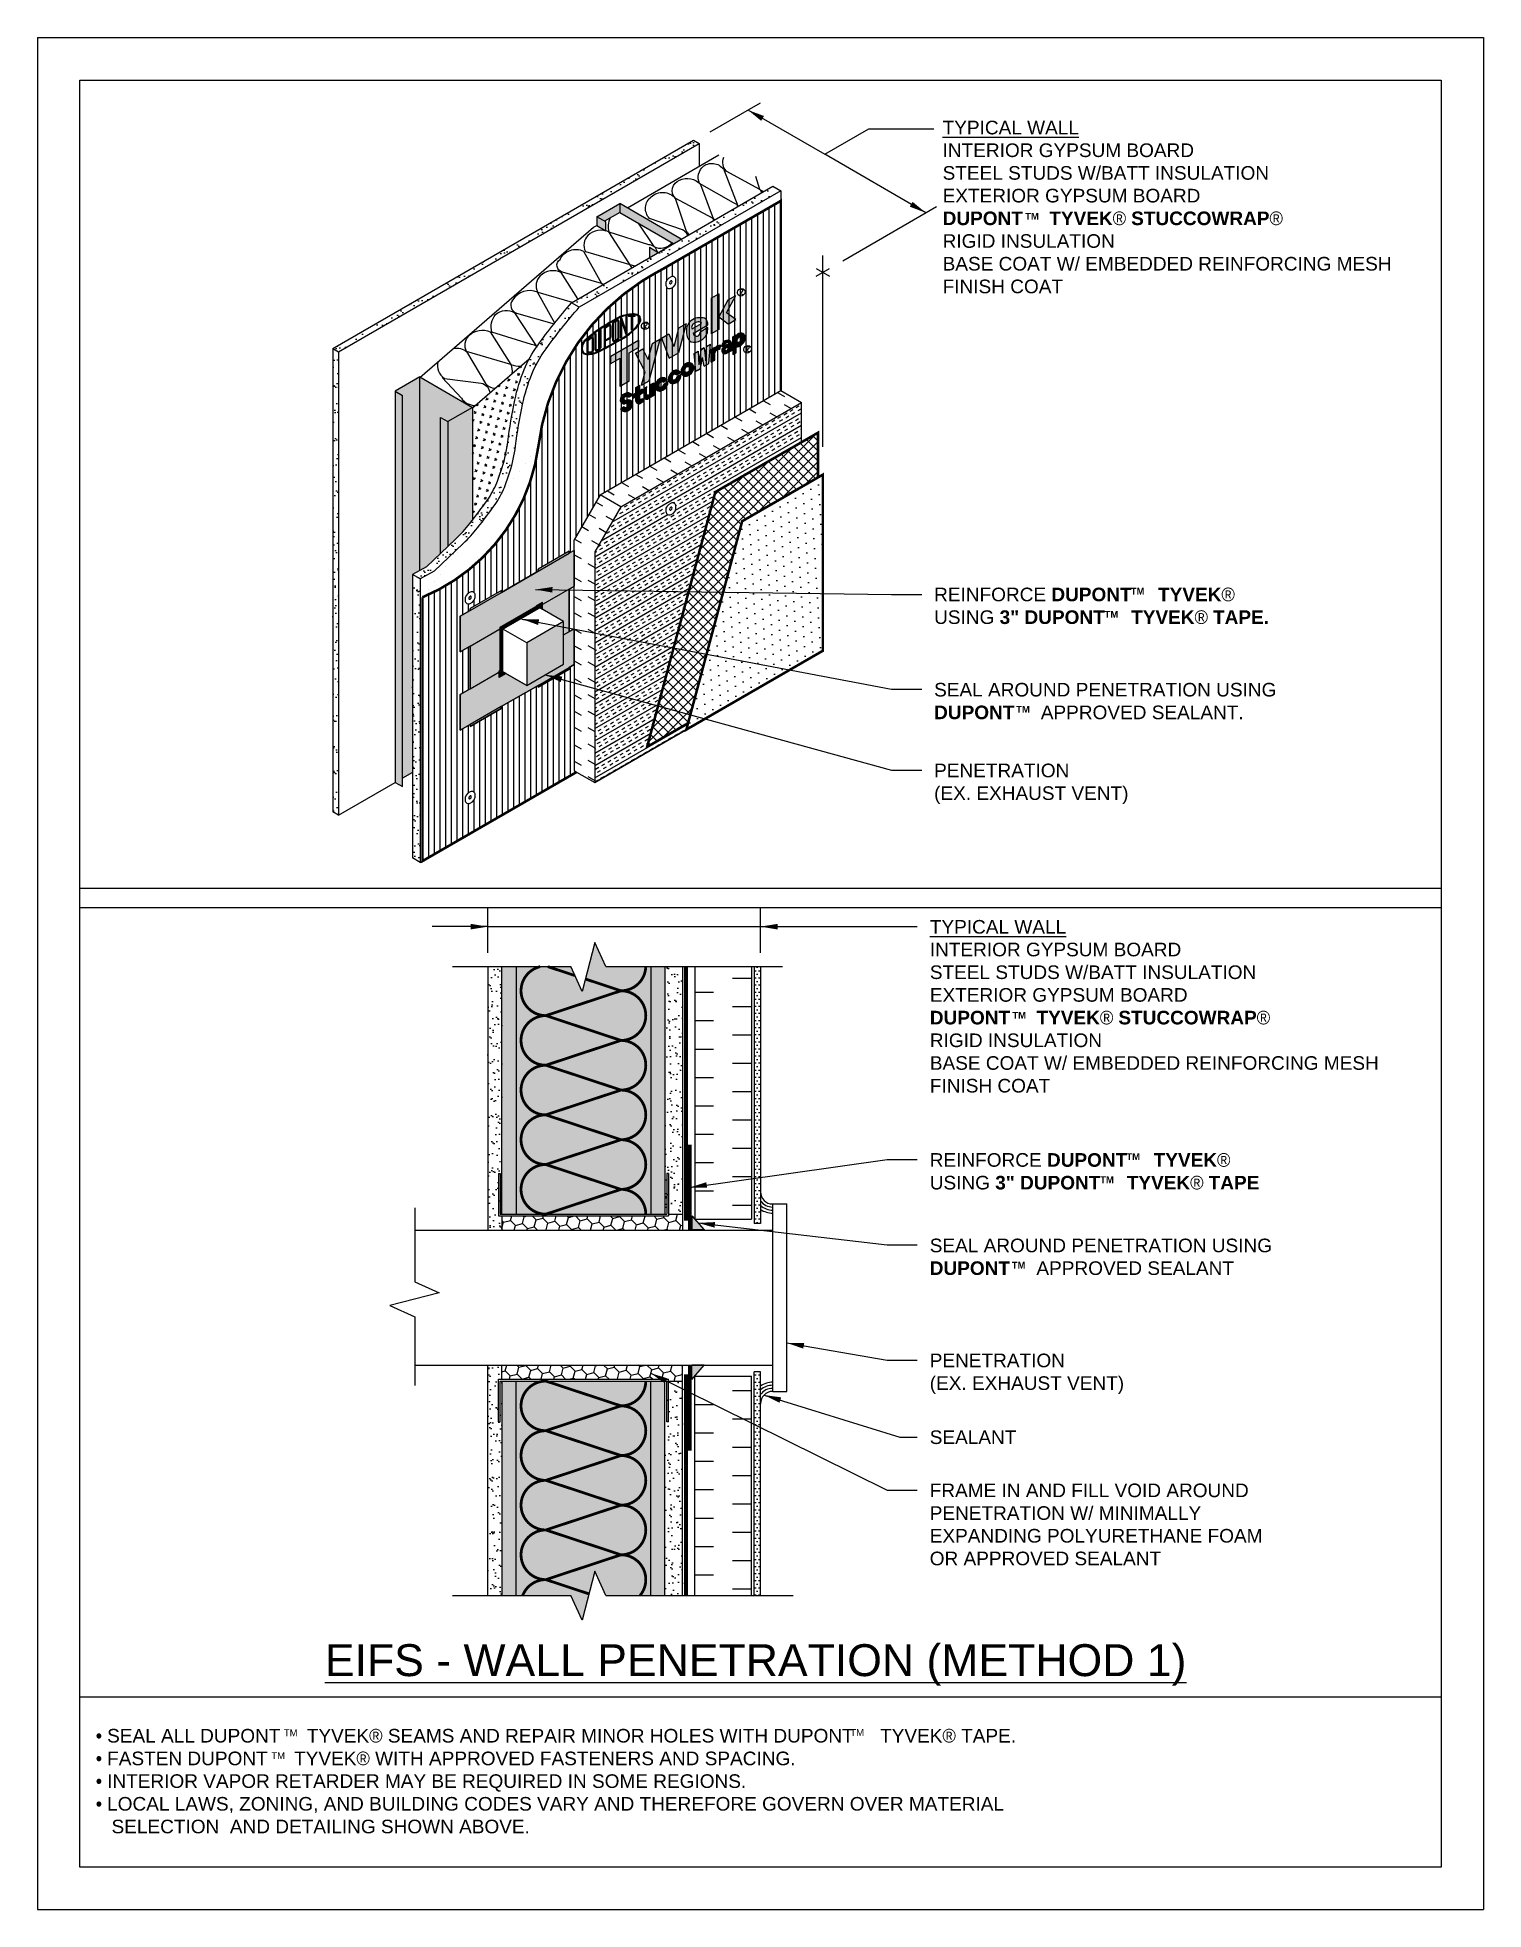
# Model space of a CAD drawing. Extents: x 0 to 51, y -0.2 to 65.8.
import ezdxf

# ---------------------------------------------------------------- set-up
doc = ezdxf.new("R2010")
doc.units = 0
doc.header["$LTSCALE"] = 1.5
doc.header["$MEASUREMENT"] = 0
doc.linetypes.add('DASHED', pattern=[0.75, 0.5, -0.25])
doc.layers.get('DEFPOINTS').update_dxf_attribs({"linetype": 'CONTINUOUS'})
for name, color, linetype in [('B', 5, 'CONTINUOUS'), ('CLADDING', 252, 'CONTINUOUS'), ('DUPONTLOGO', 242, 'CONTINUOUS'), ('FASTENING', 7, 'CONTINUOUS'), ('INSULATION', 40, 'CONTINUOUS'), ('RIGID_INSULATION', 191, 'CONTINUOUS'), ('SEALANT', 7, 'CONTINUOUS'), ('STRAIGHTFLASH', 253, 'CONTINUOUS'), ('STRUCTURE', 252, 'CONTINUOUS'), ('STRUCTURE_SHADING', 254, 'CONTINUOUS'), ('TEXT', 7, 'CONTINUOUS'), ('TITLE', 7, 'CONTINUOUS'), ('TYVEK', 160, 'DASHED'), ('TYVEK_TAPE', 130, 'CONTINUOUS'), ('W', 7, 'CONTINUOUS')]:
    doc.layers.add(name, color=color, linetype=linetype)
doc.styles.add('DETAILS', font='sanss___.ttf', dxfattribs={"height": 1})
doc.dimstyles.new('TYVEKDETAILS', dxfattribs={"dimscale": 6, "dimtxt": 1.5, "dimasz": 0.1, "dimexe": 0.75, "dimexo": 0.75, "dimgap": 0.75, "dimtad": 0, "dimtih": 1, "dimtoh": 1, "dimdec": 4, "dimzin": 0, "dimtxsty": 'DETAILS', "dimcen": 0.0625, "dimazin": 3, "dimtfac": 1, "dimtdec": 4, "dimtofl": 0, "dimtmove": 0, "dimatfit": 3, "dimtolj": 1, "dimtzin": 0})
pattern_1 = [(37.5, (110.33975, 9.7882), (-0.0157483, 0.481706), [0, -0.38, 0, -0.425, 0, -0.40625]), (7.5, (110.33975, 9.7882), (0.442444, 0.7055365), [0, -0.205, 0, -0.3425, 0, -0.13125]), (327.5, (110.03225, 9.7882), (0.7785355, 0.0014148), [0, -0.125, 0, -0.45, 0, -0.5875]), (317.5, (110.03225, 9.7882), (0.7515317, 0.219419), [0, -0.0625, 0, -0.295, 0, -0.3375])]
pattern_2 = [(37.5, (106.16202, 3.38794), (-0.0157483, 0.481706), [0, -0.38, 0, -0.425, 0, -0.40625]), (7.5, (106.162, 3.38794), (0.442444, 0.7055365), [0, -0.205, 0, -0.3425, 0, -0.13125]), (327.5, (105.8545, 3.38794), (0.7785355, 0.0014148), [0, -0.125, 0, -0.45, 0, -0.5875]), (317.5, (105.8545, 3.38794), (0.7515317, 0.219419), [0, -0.0625, 0, -0.295, 0, -0.3375])]
pattern_3 = [(37.5, (49.3604, 11.02967), (-0.0157483, 0.481706), [0, -0.38, 0, -0.425, 0, -0.40625]), (7.5, (49.3604, 11.02967), (0.442444, 0.705537), [0, -0.205, 0, -0.3425, 0, -0.13125]), (327.5, (49.0529, 11.02967), (0.7785355, 0.001415), [0, -0.125, 0, -0.45, 0, -0.5875]), (317.5, (49.0529, 11.02967), (0.751532, 0.219419), [0, -0.0625, 0, -0.295, 0, -0.3375])]
pattern_4 = [(0, (-22.80045, 52.69175), (0.0625, 0.125), [0, -0.125])]

msp = doc.modelspace()

# ---------------------------------------------------------------- texts
at = {"layer": 'TEXT', "style": 'DETAILS'}
for s, insert, char_height, width, attachment_point in [('{\\fArial|b0|i0|c0|p34;\\LTYPICAL WALL\\P}INTERIOR GYPSUM BOARD\\PSTEEL STUDS W/BATT INSULATION\\PEXTERIOR GYPSUM BOARD\\P{\\fSansSerif|b1|i0|c2|p2;DUPONT     TYVEK\\fSymbol|b0|i0|c2|p18;â \\fSansSerif|b1|i0|c2|p2;STUCCOWRAP\\fSymbol|b0|i0|c2|p18;â}\\PRIGID INSULATION\\PBASE COAT W/ EMBEDDED REINFORCING MESH FINISH COAT', (31.923, 62.909), 0.48, 17.52022, 1), ('REINFORCE {\\fSansSerif|b1|i0|c2|p2;DUPONT     \\fArial|b1|i0|c0|p34;TYVEK\\fSymbol|b0|i0|c2|p18;â \\fSansSerif|b1|i0|c2|p2;\\P}USING {\\fSansSerif|b1|i0|c2|p2;3" DUPONT     \\fArial|b1|i0|c0|p34;TYVEK\\fSymbol|b0|i0|c2|p18;â \\fSansSerif|b1|i0|c2|p2;TAPE.}', (31.623, 46.448), 0.48, 12.59974, 1), ('SEAL AROUND PENETRATION USING {\\fSansSerif|b1|i0|c2|p2;DUPONT    } APPROVED SEALANT.', (31.623, 43.091), 0.48, 12.59974, 1), ('PENETRATION\\P(EX. EXHAUST VENT)', (31.623, 40.244), 0.48, 12.59974, 1), ('{\\fArial|b0|i0|c0|p34;\\LTYPICAL WALL\\P}INTERIOR GYPSUM BOARD\\PSTEEL STUDS W/BATT INSULATION\\PEXTERIOR GYPSUM BOARD\\P{\\fSansSerif|b1|i0|c2|p2;DUPONT     TYVEK\\fSymbol|b0|i0|c2|p18;â \\fSansSerif|b1|i0|c2|p2;STUCCOWRAP\\fSymbol|b0|i0|c2|p18;â}\\PRIGID INSULATION\\PBASE COAT W/ EMBEDDED REINFORCING MESH FINISH COAT', (31.472, 34.731), 0.48, 17.52022, 1), ('REINFORCE {\\fSansSerif|b1|i0|c2|p2;DUPONT     \\fArial|b1|i0|c0|p34;TYVEK\\fSymbol|b0|i0|c2|p18;â \\fSansSerif|b1|i0|c2|p2;\\P}USING {\\fSansSerif|b1|i0|c2|p2;3" DUPONT     \\fArial|b1|i0|c0|p34;TYVEK\\fSymbol|b0|i0|c2|p18;â \\fSansSerif|b1|i0|c2|p2;TAPE}', (31.468, 26.512), 0.48, 12.59974, 1), ('SEAL AROUND PENETRATION USING {\\fSansSerif|b1|i0|c2|p2;DUPONT    } APPROVED SEALANT', (31.468, 23.498), 0.48, 12.59974, 1), ('PENETRATION\\P(EX. EXHAUST VENT)', (31.468, 19.445), 0.48, 12.59974, 1), ('SEALANT', (31.468, 16.738), 0.48, 12.59974, 1), ('FRAME IN AND FILL VOID AROUND PENETRATION W/ MINIMALLY EXPANDING POLYURETHANE FOAM OR APPROVED SEALANT', (31.468, 14.864), 0.48, 12.59974, 1), ('{\\LEIFS - WALL PENETRATION (METHOD 1)}', (25.328, 9.2), 1.125, 37.17715, 2), ('{\\fSymbol|b0|i0|c2|p18;· }SEAL ALL DUPONT     TYVEK{\\fSymbol|b0|i0|c2|p18;â} SEAMS AND REPAIR MINOR HOLES WITH DUPONT     TYVEK{\\fSymbol|b0|i0|c2|p18;â} TAPE.\\P{\\fSymbol|b0|i0|c2|p18;· }FASTEN DUPONT     TYVEK{\\fSymbol|b0|i0|c2|p18;â} WITH APPROVED FASTENERS AND SPACING.\\P{\\fSymbol|b0|i0|c2|p18;· }INTERIOR VAPOR RETARDER MAY BE REQUIRED IN SOME REGIONS.\\P{\\fSymbol|b0|i0|c2|p18;· }LOCAL LAWS, ZONING, AND BUILDING CODES VARY AND THEREFORE GOVERN OVER MATERIAL\\P   SELECTION  AND DETAILING SHOWN ABOVE.', (2.055, 6.214), 0.48, 35.67362, 1), ('TM', (8.69, 6.197), 0.24, 16.62, 1), ('TM', (28.669, 6.206), 0.24, 16.62, 1), ('TM', (8.248, 5.394), 0.24, 16.62, 1)]:
    msp.add_mtext(s, dxfattribs=dict(at, insert=insert, char_height=char_height, width=width, attachment_point=attachment_point))
at = {"layer": 'TEXT', "char_height": 0.24, "attachment_point": 4, "style": 'DETAILS'}
for insert in [(34.833, 59.542), (38.557, 46.324), (37.634, 45.51), (34.515, 42.156), (34.382, 31.372), (38.401, 26.389), (37.479, 25.573), (34.36, 22.563)]:
    msp.add_mtext('{\\fSansSerif|b1|i0|c2|p2;TM}', dxfattribs=dict(at, insert=insert))

# ---------------------------------------------------------------- blocks, each defined once
blk = doc.blocks.new('A$C1409495A')
at = {"layer": 'DUPONTLOGO', "color": 242}
for p, q in [((0.23, 0.52), (0.23, 0)), ((0.23, 0.26), (0.44, 0.13))]:
    blk.add_line(p, q, dxfattribs=at)
blk.add_ellipse((0.33, 0.34), major_axis=(0.26, 0.232), ratio=0.903174, dxfattribs=at)
blk.add_spline([(0.23, 0.52), (0.43, 0.6), (0.46, 0.46), (0.23, 0.26)], degree=3, dxfattribs=at)

# ---------------------------------------------------------------- hatches: boundary and pattern name
at = {"layer": 'CLADDING'}
h = msp.add_hatch(dxfattribs=at)
h.set_pattern_fill('ANSI37', color=256, scale=2, style=0)
h.set_pattern_definition([(45, (46.98995, 1.40168), (-0.1767767, 0.1767767), []), (135, (46.98995, 1.40168), (-0.1767767, -0.1767767), [])])
h.paths.add_polyline_path([(27.526, 51.909), (23.908, 49.82), (21.501, 40.835), (22.946, 41.67), (24.854, 48.79), (27.526, 50.333)])
h = msp.add_hatch(dxfattribs=at)
h.set_pattern_fill('DOTS', color=256, scale=5, angle=30, style=0)
h.set_pattern_definition([(30, (46.98995, 1.40168), (-0.0209335, 0.348758), [0, -0.3125])])
h.paths.add_polyline_path([(27.7, 50.433), (24.854, 48.79), (22.885, 41.444), (27.7, 44.224)])
h = msp.add_hatch(dxfattribs=at)
h.set_pattern_fill('DOTS', color=256, scale=2, style=0)
h.set_pattern_definition(pattern_4)
edge = h.paths.add_edge_path()
edge.add_line((22.755, 33.088), (26.273, 33.088))
edge.add_line((25.279, 33.088), (25.279, 24.031))
edge.add_line((25.5, 24.031), (25.279, 24.031))
edge.add_line((25.5, 33.088), (25.5, 24.031))
h = msp.add_hatch(dxfattribs=at)
h.set_pattern_fill('DOTS', color=256, scale=2, style=0)
h.set_pattern_definition(pattern_4)
edge = h.paths.add_edge_path()
edge.add_line((25.5, 18.802), (25.279, 18.802))
edge.add_line((25.279, 10.917), (25.279, 18.802))
edge.add_line((22.755, 10.917), (26.647, 10.917))
edge.add_line((25.5, 10.917), (25.5, 18.802))
at = {"layer": 'DUPONTLOGO'}
h = msp.add_hatch(color=182, dxfattribs=at)
h.paths.add_polyline_path([(24.625, 56.753), (24.354, 56.597), (24.029, 55.981), (24.354, 55.741), (24.625, 55.897), (24.3, 56.138)])
h.paths.add_polyline_path([(24.029, 56.409), (24.029, 56.807), (23.759, 56.65), (23.759, 55.397), (24.029, 55.554)])
h = msp.add_hatch(color=242, dxfattribs=at)
edge = h.paths.add_edge_path()
edge.add_spline(control_points=[(21.252, 56.013), (21.232, 56.035), (21.164, 56.106), (20.976, 56.112), (20.765, 56.092), (20.499, 56.003), (20.325, 55.9), (20.216, 55.835)], knot_values=[0, 0, 0, 0, 0.220285, 0.723409, 1.286951, 1.843133, 2.799534, 2.799534, 2.799534, 2.799534], degree=3, periodic=0)
edge.add_spline(control_points=[(20.216, 55.835), (20.082, 55.753), (19.818, 55.592), (19.483, 55.334), (19.196, 55.087), (19.195, 54.89), (19.195, 54.825)], knot_values=[0, 0, 0, 0, 1.163314, 2.306933, 3.267609, 3.739632, 3.739632, 3.739632, 3.739632], degree=3, periodic=0)
edge.add_spline(control_points=[(19.195, 54.825), (19.196, 54.824), (19.196, 54.822), (19.196, 54.82)], knot_values=[0, 0, 0, 0, 0.011737, 0.011737, 0.011737, 0.011737], degree=3, periodic=0)
edge.add_line((19.196, 54.82), (19.227, 54.825))
edge.add_spline(control_points=[(19.227, 54.825), (19.227, 54.826), (19.227, 54.827), (19.227, 54.828)], knot_values=[0.001175, 0.001175, 0.001175, 0.001175, 0.002358, 0.002358, 0.002358, 0.002358], degree=3, periodic=0)
edge.add_spline(control_points=[(19.227, 54.828), (19.227, 54.906), (19.229, 54.977), (19.282, 55.099), (19.331, 55.155), (19.474, 55.286), (19.567, 55.358), (19.744, 55.493), (19.833, 55.556), (20.025, 55.682), (20.128, 55.745), (20.232, 55.808)], knot_values=[0.001205, 0.001205, 0.001205, 0.001205, 0.114856, 0.114856, 0.229711, 0.229711, 0.398491, 0.398491, 0.567271, 0.567271, 0.747926, 0.747926, 0.747926, 0.747926], degree=3, periodic=0)
edge.add_spline(control_points=[(20.232, 55.808), (20.368, 55.889), (20.504, 55.969), (20.736, 56.048), (20.821, 56.066), (21.001, 56.08), (21.105, 56.085), (21.187, 56.035), (21.205, 56.017), (21.224, 55.997)], knot_values=[0, 0, 0, 0, 0.237846, 0.237846, 0.375936, 0.375936, 0.514027, 0.514027, 0.556048, 0.556048, 0.556048, 0.556048], degree=3, periodic=0)
edge.add_line((21.224, 55.997), (21.252, 56.013))
for color, points in [(242, [(19.88, 55.549), (19.849, 55.527), (19.849, 54.899, -0.293439), (19.84, 54.885), (19.715, 54.828, -0.546266), (19.693, 54.842), (19.693, 55.413), (19.661, 55.39), (19.661, 54.842, 0.546266), (19.728, 54.799), (19.853, 54.856, 0.293439), (19.88, 54.899)]), (242, [(20.568, 55.248), (20.599, 55.268), (20.599, 55.856), (20.755, 55.372), (20.786, 55.392), (20.786, 56.024), (20.755, 56.014), (20.755, 55.501), (20.599, 55.963), (20.568, 55.953)]), (242, [(20.975, 56.009), (21.068, 56.012), (21.068, 56.044), (20.849, 56.034), (20.849, 56.003), (20.944, 56.007), (20.944, 55.529), (20.975, 55.559)]), (182, [(22.443, 54.953), (22.272, 55.395), (22.01, 55.243), (22.281, 54.544), (22.605, 54.731), (22.876, 55.743), (22.614, 55.592)]), (182, [(20.549, 54.544), (20.549, 53.544), (20.873, 53.731), (20.873, 54.731), (21.198, 54.919), (21.198, 55.169), (20.224, 54.606), (20.224, 54.356)]), (182, [(21.956, 55.212), (21.694, 55.061), (21.544, 54.49), (21.352, 54.864), (21.09, 54.712), (21.429, 54.052), (21.306, 53.587), (21.569, 53.739)]), (182, [(23.215, 54.08), (23.382, 54.177), (23.449, 54.564), (23.516, 54.254), (23.683, 54.35), (23.732, 55.033), (23.596, 54.954), (23.577, 54.446), (23.508, 54.903), (23.39, 54.835), (23.321, 54.298), (23.302, 54.784), (23.166, 54.706)]), (182, [(23.759, 54.394), (23.895, 54.472), (23.895, 54.73, -0.403544), (24.063, 54.841), (24.101, 54.983, 0.318825), (23.895, 54.895), (23.895, 54.925), (23.759, 54.847)]), (182, [(21.239, 53.248), (21.34, 53.306), (21.34, 53.442), (21.239, 53.383), (21.239, 53.587), (21.103, 53.508), (21.103, 53.305), (21.002, 53.247), (21.002, 53.111), (21.103, 53.169), (21.103, 53.02, 0.52255), (21.255, 52.942), (21.34, 52.991), (21.34, 53.112), (21.277, 53.076, -0.562558), (21.239, 53.112)]), (182, [(21.736, 53.673), (21.618, 53.605), (21.618, 53.3, -0.459826), (21.499, 53.251), (21.499, 53.536), (21.381, 53.468), (21.381, 53.156, 0.695971), (21.618, 53.206), (21.618, 53.152), (21.736, 53.22)]), (182, [(22.069, 53.695), (22.208, 53.776, 0.435127), (21.936, 53.807, 0.25764), (21.781, 53.518, 0.51314), (22.016, 53.393, 0.010505), (22.025, 53.396), (22.12, 53.451, 0.251026), (22.237, 53.716), (22.097, 53.635, -0.348023), (21.996, 53.517, -0.399352), (21.918, 53.549, -0.308439), (21.948, 53.681, -0.360236)]), (182, [(22.535, 53.955), (22.674, 54.035, 0.435127), (22.401, 54.066, 0.25764), (22.246, 53.778, 0.51314), (22.481, 53.653, 0.010505), (22.49, 53.656), (22.586, 53.711, 0.251026), (22.702, 53.975), (22.563, 53.895, -0.348023), (22.462, 53.776, -0.399352), (22.383, 53.809, -0.308439), (22.414, 53.941, -0.360236)])]:
    msp.add_hatch(color=color, dxfattribs=at).paths.add_polyline_path(points)
h = msp.add_hatch(color=242, dxfattribs=at)
h.paths.add_polyline_path([(20.005, 54.935), (20.036, 54.952), (20.036, 55.148), (20.199, 55.235, 0.275801), (20.224, 55.277), (20.224, 55.682, 0.588096), (20.152, 55.722), (20.005, 55.631)])
h.paths.add_polyline_path([(20.036, 55.183), (20.184, 55.263, 0.275801), (20.193, 55.277), (20.193, 55.682, 0.588096), (20.169, 55.696), (20.036, 55.613)], flags=16)
h = msp.add_hatch(color=242, dxfattribs=at)
edge = h.paths.add_edge_path()
edge.add_spline(control_points=[(21.252, 56.013), (21.265, 55.965), (21.296, 55.853), (21.201, 55.697), (21.059, 55.542), (20.854, 55.351), (20.557, 55.167), (20.334, 55.043), (20.224, 54.981)], knot_values=[0, 0, 0, 0, 0.071407, 0.167973, 0.251697, 0.391689, 0.584619, 0.774344, 0.774344, 0.774344, 0.774344], degree=3, periodic=0)
edge.add_line((20.224, 54.981), (20.209, 55.009))
edge.add_spline(control_points=[(20.209, 55.009), (20.423, 55.128), (20.642, 55.242), (20.921, 55.455), (21.002, 55.531), (21.124, 55.659), (21.17, 55.712), (21.234, 55.818), (21.248, 55.864), (21.239, 55.941), (21.232, 55.968), (21.224, 55.997)], knot_values=[0.000251, 0.000251, 0.000251, 0.000251, 0.36813, 0.36813, 0.535334, 0.535334, 0.640047, 0.640047, 0.727343, 0.727343, 0.770536, 0.770536, 0.770536, 0.770536], degree=3, periodic=0)
edge.add_line((21.224, 55.997), (21.252, 56.013))
h = msp.add_hatch(color=242, dxfattribs=at)
h.paths.add_polyline_path([(20.505, 55.845, 0.570599), (20.436, 55.886), (20.311, 55.817, 0.2734), (20.286, 55.776), (20.286, 55.168, 0.573672), (20.356, 55.127), (20.481, 55.197, 0.270913), (20.505, 55.238)])
h.paths.add_polyline_path([(20.318, 55.786), (20.451, 55.859, -0.570599), (20.474, 55.845), (20.474, 55.229), (20.341, 55.154, -0.573672), (20.318, 55.168)], flags=16)
h = msp.add_hatch(color=182, dxfattribs=at)
edge = h.paths.add_edge_path()
edge.add_spline(control_points=[(23.648, 55.709), (23.634, 55.796), (23.608, 55.958), (23.359, 55.973), (23.137, 55.938), (22.933, 55.779), (22.873, 55.525), (22.9, 55.372), (22.916, 55.286)], knot_values=[0, 0, 0, 0, 0.582759, 1.083244, 1.602996, 2.320453, 2.834595, 3.482392, 3.482392, 3.482392, 3.482392], degree=3, periodic=0)
edge.add_spline(control_points=[(22.916, 55.286), (22.937, 55.237), (23.003, 55.086), (23.36, 55.095), (23.626, 55.321), (23.642, 55.536), (23.648, 55.615)], knot_values=[0, 0, 0, 0, 0.382822, 1.171062, 2.162539, 2.745477, 2.745477, 2.745477, 2.745477], degree=3, periodic=0)
edge.add_line((23.648, 55.615), (23.377, 55.459))
edge.add_arc((23.252, 55.442), 0.126, -165.32687, 7.70234, ccw=False)
edge.add_line((23.13, 55.41), (23.161, 55.428))
edge.add_line((23.161, 55.428), (23.648, 55.709))
edge = h.paths.add_edge_path(flags=16)
edge.add_spline(control_points=[(23.085, 55.571), (23.071, 55.585), (23.071, 55.606), (23.072, 55.669), (23.095, 55.711), (23.155, 55.766), (23.239, 55.807), (23.342, 55.821), (23.414, 55.812), (23.416, 55.76)], knot_values=[0.169335, 0.169335, 0.169335, 0.169335, 0.236034, 0.236034, 0.350719, 0.350719, 0.465405, 0.465405, 0.543701, 0.543701, 0.543701, 0.543701], degree=3, periodic=0)
edge.add_line((23.416, 55.76), (23.085, 55.571))
h = msp.add_hatch(color=242, dxfattribs=at)
edge = h.paths.add_edge_path()
edge.add_line((19.693, 54.714), (19.683, 54.743))
edge.add_spline(control_points=[(19.683, 54.743), (19.664, 54.736), (19.644, 54.73), (19.541, 54.701), (19.432, 54.684), (19.31, 54.704), (19.279, 54.717), (19.241, 54.755), (19.234, 54.785), (19.227, 54.825)], knot_values=[0.002358, 0.002358, 0.002358, 0.002358, 0.032929, 0.032929, 0.159215, 0.159215, 0.221312, 0.221312, 0.281052, 0.281052, 0.281052, 0.281052], degree=3, periodic=0)
edge.add_line((19.227, 54.825), (19.196, 54.82))
edge.add_spline(control_points=[(19.196, 54.82), (19.2, 54.794), (19.226, 54.645), (19.491, 54.653), (19.654, 54.7), (19.693, 54.714)], knot_values=[0.011737, 0.011737, 0.011737, 0.011737, 0.202925, 1.099028, 1.4053, 1.4053, 1.4053, 1.4053], degree=3, periodic=0)
at = {"layer": 'DUPONTLOGO', "linetype": 'CONTINUOUS'}
h = msp.add_hatch(color=256, dxfattribs=at)
edge = h.paths.add_edge_path()
edge.add_line((19.38, 55.156), (19.38, 54.726))
edge.add_line((19.38, 54.726), (19.557, 54.745))
edge.add_arc((19.552, 54.792), 0.0469, 276.30206, 360)
edge.add_line((19.599, 54.792), (19.599, 55.241))
edge.add_arc((19.552, 55.241), 0.0469, 360, 490.31593)
edge.add_line((19.522, 55.277), (19.38, 55.156))
edge = h.paths.add_edge_path(flags=16)
edge.add_line((19.411, 55.142), (19.411, 54.761))
edge.add_line((19.411, 54.761), (19.554, 54.776))
edge.add_arc((19.552, 54.792), 0.0156, 276.30206, 360)
edge.add_line((19.568, 54.792), (19.568, 55.241))
edge.add_arc((19.552, 55.241), 0.0156, 360, 490.31593)
edge.add_line((19.542, 55.253), (19.411, 55.142))
at = {"layer": 'DUPONTLOGO'}
h = msp.add_hatch(color=242, dxfattribs=at)
edge = h.paths.add_edge_path()
edge.add_spline(control_points=[(20.209, 55.009), (20.086, 54.943), (19.964, 54.877), (19.794, 54.79), (19.741, 54.764), (19.683, 54.743)], knot_values=[0.281052, 0.281052, 0.281052, 0.281052, 0.486409, 0.486409, 0.582124, 0.582124, 0.582124, 0.582124], degree=3, periodic=0)
edge.add_line((19.683, 54.743), (19.693, 54.714))
edge.add_spline(control_points=[(19.693, 54.714), (19.767, 54.74), (19.934, 54.826), (20.114, 54.922), (20.224, 54.981)], knot_values=[1.4053, 1.4053, 1.4053, 1.4053, 1.988796, 2.910618, 2.910618, 2.910618, 2.910618], degree=3, periodic=0)
edge.add_line((20.224, 54.981), (20.209, 55.009))
h = msp.add_hatch(color=182, dxfattribs=at)
h.paths.add_polyline_path([(24.173, 55.082, 0.110247), (24.13, 54.948), (24.246, 55.015, -0.269), (24.303, 55.08, -0.353187), (24.356, 55.078, -0.190542), (24.366, 55.028, 0.114319), (24.16, 54.889, 0.454612), (24.185, 54.708, 0.405813), (24.366, 54.774), (24.366, 54.745), (24.484, 54.813), (24.484, 55.049, 0.379187), (24.359, 55.17, 0.2442)])
h.paths.add_polyline_path([(24.36, 54.937, -0.000944), (24.36, 54.852, -0.271128), (24.293, 54.8, -0.43828), (24.245, 54.839, -0.303877), (24.264, 54.884, -0.108109)], flags=16)
h = msp.add_hatch(color=182, dxfattribs=at)
h.paths.add_polyline_path([(24.527, 54.837), (24.527, 54.667), (24.644, 54.735), (24.644, 54.944, 0.151053), (24.737, 54.956, 0.089238), (24.846, 55.022, 0.212748), (24.964, 55.276, 0.538426), (24.729, 55.407, 0.220021), (24.644, 55.322), (24.644, 55.358), (24.527, 55.29), (24.527, 55.154)])
h.paths.add_polyline_path([(24.664, 55.14, -0.310888), (24.738, 55.265, -0.634154), (24.824, 55.218, -0.212748), (24.781, 55.125, -0.100584), (24.736, 55.099, -0.466117)], flags=16)
h = msp.add_hatch(color=182, dxfattribs=at)
h.paths.add_polyline_path([(22.849, 54.335, 0.25764), (22.694, 54.046, 0.51314), (22.929, 53.921, 0.082009), (22.995, 53.953, 0.297026), (23.149, 54.25, 0.535021)])
h.paths.add_polyline_path([(23.006, 54.201, -0.435984), (22.909, 54.045, -0.460567), (22.827, 54.089, -0.279751), (22.862, 54.209, -0.460315)], flags=16)
h = msp.add_hatch(color=182, dxfattribs=at)
h.paths.add_polyline_path([(20.86, 53.159), (20.981, 53.229, 0.38336), (20.708, 53.286, 0.006268), (20.703, 53.284), (20.64, 53.248, 0.257605), (20.553, 53.036, 0.254953), (20.66, 52.93), (20.882, 53.058, 0.15825), (20.77, 53.058, -0.389561), (20.687, 53.079, -0.499574), (20.734, 53.18, -0.305424)])
h.paths.add_polyline_path([(20.769, 52.797, -0.399352), (20.69, 52.829), (20.564, 52.757, 0.43079), (20.787, 52.673), (20.916, 52.747, 0.265575), (20.986, 52.972, 0.190481), (20.882, 53.058), (20.66, 52.93, 0.084501), (20.713, 52.924, -0.383159), (20.843, 52.907, -0.462874)])
at = {"layer": 'INSULATION', "linetype": 'CONTINUOUS'}
h = msp.add_hatch(dxfattribs=at)
h.set_pattern_fill('CROSS', color=256, scale=0.8, angle=30, style=0)
h.set_pattern_definition([(30, (106.16202, 3.38794), (0.07320508, 0.27320508), [0.1, -0.3]), (120, (106.23032, 3.36964), (-0.27320508, 0.07320508), [0.1, -0.3])])
h.paths.add_polyline_path([(16.836, 53.06, -0.04506), (17.165, 54.135, -0.026132), (17.344, 54.515), (15.345, 52.789), (15.345, 48.831, 0.013785), (15.867, 49.535, 0.055655), (16.196, 50.139, 0.020914), (16.392, 50.685, 0.044799), (16.59, 51.593, -0.020731)])
at = {"layer": 'RIGID_INSULATION', "linetype": 'CONTINUOUS'}
h = msp.add_hatch(dxfattribs=at)
h.set_pattern_fill('INSUL', color=256, angle=30, style=0)
h.set_pattern_definition([(30, (45.18267, 3.38794), (-0.1875, 0.3247595), []), (30, (45.12017, 3.4962), (-0.1875, 0.3247595), [0.125, -0.125]), (30, (45.05767, 3.60445), (-0.1875, 0.3247595), [0.125, -0.125])])
edge = h.paths.add_edge_path(flags=16)
edge.add_arc((22.285, 49.134), 0.124, 182.96586, 299.26421)
edge.add_arc((22.247, 49.283), 0.275, 291.04099, 368.95901)
edge.add_arc((22.4, 49.32), 0.119, 2.70866, 117.29134)
edge.add_arc((22.444, 49.16), 0.284, 110.21188, 186.5185)
h.paths.add_polyline_path([(19.655, 47.71), (19.655, 39.579), (22.885, 41.444), (22.946, 41.67), (21.501, 40.835), (23.908, 49.82), (26.943, 51.572), (26.943, 52.979), (20.575, 49.302)])
at = {"layer": 'SEALANT', "linetype": 'CONTINUOUS'}
for points in [[(17.812, 45.679), (17.812, 45.942), (17.585, 45.81)], [(16.527, 43.421), (16.36, 43.518), (16.284, 43.518), (16.284, 43.281)]]:
    msp.add_hatch(color=256, dxfattribs=at).paths.add_polyline_path(points)
h = msp.add_hatch(color=256, dxfattribs=at)
h.paths.add_polyline_path([(23.077, 24.303), (23.077, 23.803), (23.51, 23.803)])
h.paths.add_polyline_path([(23.51, 19.035), (23.077, 19.035), (23.077, 18.535)])
at = {"layer": 'STRUCTURE', "linetype": 'CONTINUOUS'}
h = msp.add_hatch(dxfattribs=at)
h.set_pattern_fill('AR-SAND', color=256, scale=0.25, style=0)
h.set_pattern_definition(pattern_2)
h.paths.add_polyline_path([(23.34, 62.109), (23.141, 62.225), (10.419, 54.88), (10.618, 54.764)])
h = msp.add_hatch(dxfattribs=at)
h.set_pattern_fill('AR-SAND', color=256, scale=0.25, style=0)
h.set_pattern_definition(pattern_2)
h.paths.add_polyline_path([(16.86, 51.437, -0.020731), (17.106, 52.904, -0.04506), (17.436, 53.979, -0.06032), (17.905, 54.822, -0.022567), (19.109, 56.339), (18.839, 56.495, 0.022567), (17.635, 54.978, 0.06032), (17.165, 54.135, 0.04506), (16.836, 53.06, 0.020731), (16.59, 51.593, -0.044799), (16.392, 50.685, -0.020914), (16.196, 50.139, -0.055655), (15.867, 49.535, -0.016125), (15.253, 48.714, -0.033704), (14.745, 48.16), (13.72, 47.183), (13.229, 46.915), (13.5, 46.758), (13.991, 47.026), (15.016, 48.004, 0.033704), (15.524, 48.558, 0.016125), (16.137, 49.379, 0.055655), (16.466, 49.983, 0.020914), (16.663, 50.529, 0.044799)])
h.paths.add_polyline_path([(26.222, 60.445), (25.937, 60.601), (18.839, 56.495), (19.109, 56.339)])
h = msp.add_hatch(dxfattribs=at)
h.set_pattern_fill('AR-SAND', color=256, scale=0.25, style=0)
h.set_pattern_definition(pattern_2)
h.paths.add_polyline_path([(10.618, 54.764), (10.419, 54.88), (10.419, 38.542), (10.618, 38.427)])
h = msp.add_hatch(dxfattribs=at)
h.set_pattern_fill('AR-SAND', color=256, scale=0.25, style=0)
h.set_pattern_definition(pattern_2)
h.paths.add_polyline_path([(13.5, 46.758), (13.229, 46.915), (13.229, 36.919), (13.5, 36.763)])
h = msp.add_hatch(dxfattribs=at)
h.set_pattern_fill('AR-SAND', color=256, scale=0.25, style=0)
h.set_pattern_definition(pattern_1)
h.paths.add_polyline_path([(16.38, 33.088), (15.88, 33.088), (15.88, 23.798), (16.38, 23.798), (16.38, 24.298), (16.255, 24.298), (16.255, 25.798), (16.317, 25.798), (16.317, 24.361), (16.38, 24.361)])
h = msp.add_hatch(dxfattribs=at)
h.set_pattern_fill('AR-SAND', color=256, scale=0.25, style=0)
h.set_pattern_definition(pattern_1)
h.paths.add_polyline_path([(22.755, 31.783), (22.13, 31.783), (22.13, 29.012), (22.755, 29.012)])
h.paths.add_polyline_path([(22.755, 33.088), (22.13, 33.088), (22.13, 31.845), (22.755, 31.845)])
h.paths.add_polyline_path([(22.755, 28.95), (22.13, 28.95), (22.13, 24.361), (22.192, 24.361), (22.192, 25.798), (22.255, 25.798), (22.255, 24.361), (22.755, 24.361)])
h = msp.add_hatch(dxfattribs=at)
h.set_pattern_fill('HONEY', color=256, scale=2, angle=15, style=0)
h.set_pattern_definition([(15, (110.33975, 9.7882), (0.3061862, 0.3061862), [0.25, -0.5]), (135, (110.33975, 9.7882), (-0.41825815, 0.11207193), [0.25, -0.5]), (75, (110.33975, 9.7882), (-0.11207193, 0.41825815), [-0.5, 0.25])])
h.paths.add_polyline_path([(22.755, 24.361), (22.255, 24.361), (22.255, 24.298), (16.38, 24.298), (16.38, 23.798), (22.755, 23.798)])
h = msp.add_hatch(dxfattribs=at)
h.set_pattern_fill('AR-SAND', color=256, scale=0.25, style=0)
h.set_pattern_definition(pattern_3)
h.paths.add_polyline_path([(16.38, 18.477), (16.317, 18.477), (16.317, 17.04), (16.255, 17.04), (16.255, 18.54), (16.38, 18.54), (16.38, 19.04), (15.88, 19.04), (15.88, 10.917), (16.38, 10.917)])
h = msp.add_hatch(dxfattribs=at)
h.set_pattern_fill('HONEY', color=256, scale=2, angle=15, style=0)
h.set_pattern_definition([(15, (110.33975, 11.02967), (0.3061862, 0.3061862), [0.25, -0.5]), (135, (110.33975, 11.02967), (-0.41825815, 0.11207193), [0.25, -0.5]), (75, (110.33975, 11.02967), (-0.11207193, 0.41825815), [-0.5, 0.25])])
h.paths.add_polyline_path([(22.755, 19.04), (16.38, 19.04), (16.38, 18.54), (22.255, 18.54), (22.255, 18.477), (22.755, 18.477)])
h = msp.add_hatch(dxfattribs=at)
h.set_pattern_fill('AR-SAND', color=256, scale=0.25, style=0)
h.set_pattern_definition(pattern_3)
h.paths.add_polyline_path([(22.755, 18.477), (22.255, 18.477), (22.255, 17.04), (22.192, 17.04), (22.192, 18.477), (22.13, 18.477), (22.13, 10.917), (22.755, 10.917)])
at = {"layer": 'STRUCTURE_SHADING', "linetype": 'CONTINUOUS'}
h = msp.add_hatch(color=256, dxfattribs=at)
h.paths.add_polyline_path([(20.045, 59.342), (19.732, 59.523), (19.732, 59.21), (20.045, 59.03)])
h.paths.add_polyline_path([(20.544, 59.679), (20.544, 59.981), (20.535, 59.986), (19.732, 59.523), (20.003, 59.366)])
h.paths.add_polyline_path([(20.544, 59.981), (20.544, 59.679), (22.437, 58.577), (22.706, 58.732)])
h.paths.add_polyline_path([(21.585, 58.453), (21.585, 58.084), (21.895, 58.263)])
h = msp.add_hatch(color=256, dxfattribs=at)
h.paths.add_polyline_path([(15.345, 52.802), (14.479, 52.302), (14.479, 47.906), (14.745, 48.16, 0.033704), (15.253, 48.714, 0.002339), (15.345, 48.831)])
h.paths.add_polyline_path([(14.479, 52.302), (14.219, 52.452), (14.219, 47.659), (14.479, 47.906)], flags=17)
h.paths.add_polyline_path([(14.219, 52.452), (14.479, 52.302), (15.345, 52.802), (13.496, 53.87), (13.487, 53.862), (13.487, 47.055), (13.72, 47.183), (14.219, 47.659)])
h.paths.add_polyline_path([(13.487, 53.875), (12.621, 53.375), (12.88, 53.225), (12.88, 39.733), (13.229, 39.935), (13.229, 46.915), (13.487, 47.055)])
h.paths.add_polyline_path([(12.88, 53.225), (12.621, 53.375), (12.621, 39.583), (12.88, 39.433)])
msp.add_hatch(color=256, dxfattribs=at).paths.add_polyline_path([(18.557, 45.249), (17.256, 44.498), (17.256, 43.001), (18.557, 43.752)])
h = msp.add_hatch(color=256, dxfattribs=at)
h.paths.add_polyline_path([(16.88, 33.088), (16.38, 33.088), (16.38, 24.361), (16.88, 24.361)])
h.paths.add_polyline_path([(21.63, 33.088), (20.05, 33.088), (19.654, 33.944), (19.211, 32.214), (18.808, 33.088), (16.88, 33.088), (16.88, 24.361), (21.63, 24.361)])
h.paths.add_polyline_path([(22.13, 33.088), (21.63, 33.088), (21.63, 24.361), (22.13, 24.361), (22.13, 28.953), (22.082, 28.953), (21.874, 28.984), (22.082, 29.016), (22.13, 29.016)])
h.paths.add_polyline_path([(22.13, 29.016), (22.082, 29.016), (21.874, 28.984), (22.082, 28.953), (22.13, 28.953)])
h = msp.add_hatch(color=256, dxfattribs=at)
h.paths.add_polyline_path([(16.88, 18.477), (16.38, 18.477), (16.38, 10.917), (16.88, 10.917)])
h.paths.add_polyline_path([(22.13, 18.477), (21.63, 18.477), (21.63, 10.917), (22.13, 10.917)])
h.paths.add_polyline_path([(19.45, 10.975), (17.93, 11.477, 0.310177), (17.113, 10.917), (18.808, 10.917), (19.211, 10.043)])
h.paths.add_polyline_path([(17.93, 11.477, -1), (17.93, 13.227, -1), (17.93, 14.977, -1), (17.93, 16.727, -1), (17.93, 18.477), (16.88, 18.477), (16.88, 10.917), (17.113, 10.917, -0.310177)])
h.paths.add_polyline_path([(21.63, 18.477), (21.455, 18.477, -0.414214), (20.58, 17.602, -1), (20.58, 15.852, -1), (20.58, 14.102, -1), (20.58, 12.352, -0.636024), (21.252, 10.917), (21.63, 10.917)])
h.paths.add_polyline_path([(20.58, 12.352), (17.93, 11.477), (19.45, 10.975), (19.654, 11.773), (20.05, 10.917), (21.252, 10.917, 0.636024)])
h.paths.add_polyline_path([(17.93, 13.227, 1), (17.93, 11.477), (20.58, 12.352)])
h.paths.add_polyline_path([(20.58, 14.102), (17.93, 13.227), (20.58, 12.352, 1)])
h.paths.add_polyline_path([(20.58, 14.102), (17.93, 14.977, 1), (17.93, 13.227)])
h.paths.add_polyline_path([(20.58, 15.852), (17.93, 14.977), (20.58, 14.102, 1)])
h.paths.add_polyline_path([(17.93, 16.727, 1), (17.93, 14.977), (20.58, 15.852)])
h.paths.add_polyline_path([(20.58, 17.602), (17.93, 16.727), (20.58, 15.852, 1)])
h.paths.add_polyline_path([(17.93, 18.477, 1), (17.93, 16.727), (20.58, 17.602)])
h.paths.add_polyline_path([(21.455, 18.477), (17.93, 18.477), (20.58, 17.602, 0.414214)])
at = {"layer": 'TYVEK', "linetype": 'CONTINUOUS'}
h = msp.add_hatch(dxfattribs=at)
h.set_pattern_fill('_USER', color=23, scale=0.2, angle=90, style=0, pattern_type=0)
h.set_pattern_definition([(90, (0, 0), (-0.2, 1e-17), [])])
edge = h.paths.add_edge_path(flags=16)
edge.add_arc((15.205, 45.998), 0.124, 182.96586, 299.26421)
edge.add_arc((15.166, 46.148), 0.275, 291.04099, 368.95901)
edge.add_arc((15.32, 46.185), 0.119, 2.70866, 117.29134)
edge.add_arc((15.363, 46.024), 0.284, 110.21188, 186.5185)
edge = h.paths.add_edge_path(flags=16)
edge.add_arc((22.285, 57.113), 0.124, 182.96586, 299.26421)
edge.add_arc((22.247, 57.263), 0.275, 291.04099, 368.95901)
edge.add_arc((22.4, 57.3), 0.119, 2.70866, 117.29134)
edge.add_arc((22.444, 57.139), 0.284, 110.21188, 186.5185)
edge = h.paths.add_edge_path(flags=16)
edge.add_arc((15.205, 38.96), 0.124, 182.96586, 299.26421)
edge.add_arc((15.166, 39.109), 0.275, 291.04099, 368.95901)
edge.add_arc((15.32, 39.146), 0.119, 2.70866, 117.29134)
edge.add_arc((15.363, 38.986), 0.284, 110.21188, 186.5185)
h.paths.add_polyline_path([(17.661, 42.938), (17.661, 43.004)], flags=16)
edge = h.paths.add_edge_path()
edge.add_line((26.217, 53.398), (26.217, 60.084))
edge.add_line((26.217, 60.084), (22.071, 57.691))
edge.add_arc((28.872, 45.084), 14.324, 118.34339, 121.83671)
edge.add_arc((25.732, 50.43), 8.128, 122.91005, 172.97244)
edge.add_arc((10.999, 52.321), 6.726, 292.55297, 352.3364, ccw=False)
edge.add_line((13.579, 46.11), (13.579, 36.809))
edge.add_line((13.579, 36.809), (19.016, 39.948))
edge.add_line((18.928, 39.998), (19.016, 39.948))
edge.add_line((18.928, 43.736), (18.928, 39.998))
edge.add_line((18.928, 43.736), (18.756, 43.637))
edge.add_line((18.756, 43.637), (18.756, 43.571))
edge.add_line((18.756, 43.571), (17.661, 42.938))
edge.add_line((17.661, 42.938), (17.661, 43.004))
edge.add_line((17.661, 43.004), (16.36, 42.254))
edge.add_line((16.36, 42.254), (16.36, 42.188))
edge.add_line((16.36, 42.254), (16.36, 42.188))
edge.add_line((16.36, 42.188), (15.265, 41.555))
edge.add_line((15.265, 41.621), (15.265, 41.555))
edge.add_line((15.265, 41.621), (14.913, 41.418))
edge.add_line((14.913, 41.418), (14.913, 42.683))
edge.add_line((14.913, 42.683), (15.265, 42.886))
edge.add_line((15.265, 42.886), (15.265, 44.383))
edge.add_line((15.265, 44.383), (14.913, 44.18))
edge.add_line((14.913, 44.18), (14.913, 45.445))
edge.add_line((14.913, 45.445), (15.265, 45.648))
edge.add_line((15.265, 45.648), (15.265, 45.714))
edge.add_line((16.364, 46.348), (15.265, 45.714))
edge.add_line((16.364, 46.348), (16.364, 46.282))
edge.add_line((16.364, 46.282), (17.659, 47.03))
edge.add_line((17.659, 47.03), (17.659, 47.096))
edge.add_line((18.756, 47.729), (17.659, 47.096))
edge.add_line((18.756, 47.729), (18.756, 47.663))
edge.add_line((18.928, 47.763), (18.756, 47.663))
edge.add_line((18.928, 47.763), (18.928, 48.129))
edge.add_line((19.849, 49.722), (18.928, 48.129))
edge.add_line((19.849, 49.722), (26.217, 53.398))
at = {"layer": 'TYVEK_TAPE', "linetype": 'CONTINUOUS'}
h = msp.add_hatch(color=256, dxfattribs=at)
edge = h.paths.add_edge_path()
edge.add_line((18.928, 47.763), (18.928, 46.499))
edge.add_line((18.848, 47.716), (18.849, 47.717))
edge.add_line((18.756, 47.729), (18.756, 47.663))
edge.add_line((18.756, 47.729), (17.659, 47.096))
edge.add_line((17.659, 47.03), (17.659, 47.096))
edge.add_line((16.364, 46.282), (17.659, 47.03))
edge.add_line((16.364, 46.348), (16.364, 46.282))
edge.add_line((16.364, 46.348), (15.265, 45.714))
edge.add_line((15.265, 45.648), (15.265, 45.714))
edge.add_line((14.913, 45.445), (15.265, 45.648))
edge.add_line((14.913, 44.18), (14.913, 45.445))
edge.add_line((15.265, 44.383), (14.913, 44.18))
edge.add_line((16.36, 45.016), (15.265, 44.383))
edge.add_line((17.661, 45.767), (16.36, 45.016))
edge.add_line((18.756, 46.399), (17.661, 45.767))
edge.add_line((18.928, 46.499), (18.756, 46.399))
h = msp.add_hatch(color=256, dxfattribs=at)
h.paths.add_polyline_path([(18.928, 46.499), (18.928, 47.763), (18.756, 47.663), (18.756, 47.729), (17.659, 47.096), (17.659, 47.03), (16.364, 46.282), (16.364, 46.348), (15.265, 45.714), (15.265, 45.648), (14.913, 45.445), (14.913, 44.18), (15.265, 44.383), (15.265, 42.886), (14.913, 42.683), (14.913, 41.418), (15.265, 41.621), (15.265, 41.555), (16.36, 42.188), (16.36, 42.254), (17.661, 43.004), (17.661, 42.938), (18.756, 43.571), (18.756, 43.637), (18.928, 43.736), (18.928, 45.001), (18.756, 44.901), (18.756, 46.399)])
h.paths.add_polyline_path([(17.661, 45.767), (18.557, 45.249), (18.557, 43.752), (17.256, 43.001), (16.36, 43.518), (16.36, 45.016)], flags=16)
h = msp.add_hatch(color=256, dxfattribs=at)
edge = h.paths.add_edge_path()
edge.add_line((16.36, 45.016), (16.36, 43.518))
edge.add_line((16.36, 45.016), (15.265, 44.383))
edge.add_line((15.265, 42.886), (15.265, 44.383))
edge.add_line((15.265, 42.886), (16.36, 43.518))
h = msp.add_hatch(color=256, dxfattribs=at)
edge = h.paths.add_edge_path()
edge.add_line((17.661, 43.004), (18.756, 43.637))
edge.add_line((18.756, 43.571), (17.661, 42.938))
edge.add_line((17.661, 42.938), (17.661, 43.004))
edge.add_line((18.756, 43.637), (18.756, 43.571))
h = msp.add_hatch(color=256, dxfattribs=at)
edge = h.paths.add_edge_path()
edge.add_line((15.265, 41.621), (16.36, 42.254))
edge.add_line((16.36, 42.188), (15.265, 41.555))
edge.add_line((16.36, 42.254), (16.36, 42.188))
edge.add_line((15.265, 41.621), (15.265, 41.555))

# ---------------------------------------------------------------- linework, layer by layer
at = {"layer": 'B', "color": 7}
msp.add_line((1.5, 35.174), (49.5, 35.174), dxfattribs=at)
at = {"layer": 'CLADDING', "linetype": 'CONTINUOUS'}
msp.add_line((13.229, 39.935), (12.88, 39.733), dxfattribs=at)
at = {"layer": 'CLADDING'}
for p, q in [((25.279, 33.088), (25.279, 24.031)), ((25.5, 33.088), (25.5, 24.031)), ((25.5, 24.031), (25.279, 24.031)), ((25.279, 10.917), (25.279, 18.802)), ((25.5, 18.802), (25.279, 18.802)), ((25.5, 10.917), (25.5, 18.802))]:
    msp.add_line(p, q, dxfattribs=at)
at = {"layer": 'CLADDING', "const_width": 0.09}
for points in [[(22.946, 41.67), (21.501, 40.835), (23.908, 49.82), (27.526, 51.909), (27.526, 50.333)], [(27.7, 50.433), (27.7, 44.224), (22.885, 41.444), (24.854, 48.79), (27.7, 50.433)]]:
    msp.add_lwpolyline(points, dxfattribs=at)
at = {"layer": 'DEFPOINTS'}
for p, q in [((0, 65.845), (0, -0.155)), ((0, 65.845), (51, 65.845)), ((51, 65.845), (51, -0.155)), ((0, -0.155), (51, -0.155))]:
    msp.add_line(p, q, dxfattribs=at)
at = {"layer": 'DUPONTLOGO', "color": 182}
for p, q in [((23.759, 56.65), (24.029, 56.807)), ((24.029, 56.807), (24.029, 55.554)), ((24.781, 56.937), (24.781, 56.728)), ((24.781, 56.833), (24.864, 56.779)), ((23.759, 56.65), (23.759, 55.397)), ((24.029, 55.981), (24.354, 56.597)), ((24.029, 56.409), (24.029, 55.554)), ((24.3, 56.138), (24.625, 56.753)), ((24.625, 55.897), (24.3, 56.138)), ((24.354, 56.597), (24.625, 56.753)), ((22.614, 55.592), (22.443, 54.953)), ((22.876, 55.743), (22.605, 54.731)), ((22.876, 55.743), (22.614, 55.592)), ((23.085, 55.571), (23.416, 55.76)), ((23.13, 55.41), (23.648, 55.709)), ((23.648, 55.615), (23.377, 55.459)), ((24.029, 55.554), (23.759, 55.397)), ((24.354, 55.741), (24.029, 55.981)), ((24.354, 55.741), (24.625, 55.897)), ((20.224, 54.606), (21.198, 55.169)), ((20.873, 54.731), (21.198, 54.919)), ((21.09, 54.856), (21.198, 54.919)), ((21.09, 54.712), (21.352, 54.864)), ((21.09, 54.712), (21.352, 54.864)), ((21.198, 55.169), (21.198, 54.919)), ((21.544, 54.49), (21.352, 54.864)), ((21.544, 54.49), (21.694, 55.061)), ((21.569, 53.739), (21.956, 55.212)), ((21.694, 55.061), (21.956, 55.212)), ((21.956, 55.212), (21.694, 55.061)), ((22.01, 55.243), (22.272, 55.395)), ((22.01, 55.243), (22.281, 54.544)), ((22.272, 55.395), (22.443, 54.953)), ((23.161, 55.428), (23.13, 55.41)), ((23.166, 54.706), (23.302, 54.784)), ((23.302, 54.784), (23.321, 54.298)), ((23.39, 54.835), (23.321, 54.298)), ((23.39, 54.835), (23.508, 54.903)), ((23.508, 54.903), (23.39, 54.835)), ((23.39, 54.835), (23.508, 54.903)), ((23.508, 54.903), (23.577, 54.446)), ((23.577, 54.446), (23.596, 54.954)), ((23.596, 54.954), (23.732, 55.033)), ((23.683, 54.35), (23.732, 55.033)), ((23.759, 54.847), (23.895, 54.925)), ((23.759, 54.394), (23.759, 54.847)), ((23.759, 54.394), (23.759, 54.847)), ((23.895, 54.895), (23.895, 54.925)), ((24.063, 54.841), (24.101, 54.983)), ((24.129, 54.947), (24.246, 55.015)), ((24.129, 54.947), (24.246, 55.015)), ((24.484, 54.813), (24.366, 54.745)), ((24.366, 54.745), (24.484, 54.813)), ((24.484, 54.813), (24.366, 54.745)), ((24.484, 54.813), (24.484, 55.049)), ((24.527, 55.29), (24.644, 55.358)), ((24.527, 54.837), (24.527, 55.29)), ((24.527, 55.29), (24.527, 55.154)), ((24.527, 54.837), (24.527, 54.973)), ((24.527, 54.837), (24.527, 54.667)), ((24.644, 55.322), (24.644, 55.358)), ((24.644, 54.735), (24.644, 54.944)), ((25.005, 54.927), (25.005, 54.717)), ((25.005, 54.822), (25.088, 54.769)), ((20.224, 54.356), (20.224, 54.606)), ((20.224, 54.356), (20.549, 54.544)), ((20.549, 53.544), (20.549, 54.544)), ((20.873, 53.731), (20.873, 54.731)), ((21.429, 54.052), (21.09, 54.712)), ((22.281, 54.544), (22.605, 54.731)), ((23.215, 54.08), (23.166, 54.706)), ((23.215, 54.08), (23.382, 54.177)), ((23.264, 54.109), (23.382, 54.177)), ((23.382, 54.177), (23.449, 54.564)), ((23.516, 54.254), (23.449, 54.564)), ((23.516, 54.254), (23.683, 54.35)), ((23.759, 54.394), (23.895, 54.472)), ((23.895, 54.472), (23.895, 54.73)), ((24.366, 54.745), (24.366, 54.774)), ((24.527, 54.667), (24.644, 54.735)), ((24.527, 54.667), (24.644, 54.735)), ((24.644, 54.735), (24.527, 54.667)), ((20.873, 53.731), (20.549, 53.544)), ((21.103, 53.508), (21.239, 53.587)), ((21.103, 53.305), (21.103, 53.508)), ((21.239, 53.383), (21.239, 53.587)), ((21.306, 53.587), (21.429, 54.052)), ((21.306, 53.587), (21.569, 53.739)), ((21.381, 53.468), (21.499, 53.536)), ((21.381, 53.468), (21.381, 53.156)), ((21.618, 53.605), (21.736, 53.673)), ((21.618, 53.605), (21.618, 53.293)), ((21.736, 53.673), (21.736, 53.22)), ((21.736, 53.673), (21.736, 53.22)), ((22.069, 53.695), (22.208, 53.776)), ((22.097, 53.635), (22.237, 53.716)), ((22.535, 53.955), (22.674, 54.035)), ((22.563, 53.895), (22.702, 53.975)), ((20.564, 52.757), (20.69, 52.829)), ((20.86, 53.159), (20.981, 53.229)), ((21.103, 53.305), (21.002, 53.247)), ((21.002, 53.247), (21.002, 53.111)), ((21.103, 53.169), (21.002, 53.111)), ((21.103, 53.02), (21.103, 53.169)), ((21.34, 53.442), (21.239, 53.383)), ((21.34, 53.306), (21.239, 53.248)), ((21.239, 53.099), (21.239, 53.248)), ((21.255, 52.942), (21.34, 52.991)), ((21.277, 53.076), (21.34, 53.112)), ((21.34, 53.442), (21.34, 53.306)), ((21.34, 53.112), (21.34, 52.991)), ((21.476, 53.07), (21.476, 53.329)), ((21.736, 53.22), (21.618, 53.152)), ((21.618, 53.206), (21.618, 53.152))]:
    msp.add_line(p, q, dxfattribs=at)
at = {"layer": 'DUPONTLOGO', "color": 242}
for p, q in [((19.88, 55.549), (19.849, 55.527)), ((19.849, 54.899), (19.849, 55.527)), ((19.88, 54.899), (19.88, 55.549)), ((20.005, 55.631), (20.152, 55.722)), ((20.005, 54.935), (20.005, 55.631)), ((20.036, 55.613), (20.169, 55.696)), ((20.036, 55.183), (20.036, 55.613)), ((20.193, 55.682), (20.193, 55.277)), ((20.224, 55.682), (20.224, 55.277)), ((20.286, 55.776), (20.286, 55.168)), ((20.311, 55.817), (20.436, 55.886)), ((20.318, 55.776), (20.318, 55.168)), ((20.326, 55.79), (20.451, 55.859)), ((20.474, 55.845), (20.474, 55.238)), ((20.505, 55.845), (20.505, 55.238)), ((20.599, 55.963), (20.568, 55.953)), ((20.568, 55.953), (20.568, 55.248)), ((20.599, 55.963), (20.755, 55.501)), ((20.599, 55.856), (20.755, 55.372)), ((20.599, 55.856), (20.599, 55.268)), ((20.786, 56.024), (20.755, 56.014)), ((20.755, 56.014), (20.755, 55.501)), ((20.786, 56.024), (20.786, 55.392)), ((21.068, 56.044), (20.849, 56.034)), ((20.849, 56.034), (20.849, 56.003)), ((20.944, 56.007), (20.849, 56.003)), ((20.944, 56.008), (20.944, 55.529)), ((20.975, 55.559), (20.944, 55.529)), ((21.069, 56.013), (20.975, 56.009)), ((20.975, 56.009), (20.975, 55.559)), ((21.068, 56.044), (21.068, 56.012)), ((21.252, 56.013), (21.224, 55.997)), ((19.38, 55.156), (19.522, 55.277)), ((19.38, 55.156), (19.38, 54.726)), ((19.411, 55.142), (19.542, 55.253)), ((19.411, 55.142), (19.411, 54.761)), ((19.568, 55.241), (19.568, 54.792)), ((19.599, 55.241), (19.599, 54.792)), ((19.661, 55.39), (19.693, 55.413)), ((19.661, 55.39), (19.661, 54.842)), ((19.693, 55.413), (19.693, 54.842)), ((19.715, 54.828), (19.84, 54.885)), ((19.728, 54.799), (19.853, 54.856)), ((20.005, 54.935), (20.036, 54.952)), ((20.036, 55.183), (20.184, 55.263)), ((20.036, 55.148), (20.199, 55.235)), ((20.036, 54.952), (20.036, 55.148)), ((20.209, 55.009), (20.224, 54.981)), ((20.224, 54.981), (20.209, 55.009)), ((20.341, 55.154), (20.466, 55.224)), ((20.356, 55.127), (20.481, 55.197)), ((20.599, 55.268), (20.568, 55.248)), ((20.786, 55.392), (20.755, 55.372)), ((19.38, 54.726), (19.557, 54.745)), ((19.411, 54.761), (19.554, 54.776)), ((19.693, 54.714), (19.683, 54.743))]:
    msp.add_line(p, q, dxfattribs=at)
for centre, radius, start, end in [((20.177, 55.682), 0.0469, 360, 121.83839), ((20.177, 55.682), 0.0156, 360, 121.83839), ((20.333, 55.776), 0.0469, 118.8361, 180), ((20.333, 55.776), 0.0156, 118.8361, 180), ((20.458, 55.845), 0.0469, 0, 118.8361), ((20.458, 55.845), 0.0156, 0, 118.8361), ((19.552, 55.241), 0.0469, 360, 130.31593), ((19.552, 55.241), 0.0156, 360, 130.31593), ((19.552, 54.792), 0.0156, 276.30206, 360), ((19.552, 54.792), 0.0469, 276.30206, 360), ((19.708, 54.842), 0.0469, 180, 294.58505), ((19.708, 54.842), 0.0156, 180, 294.58505), ((19.833, 54.899), 0.0156, 294.58505, 360), ((20.177, 55.277), 0.0156, 298.32441, 360), ((20.177, 55.277), 0.0469, 298.32441, 360), ((20.333, 55.168), 0.0469, 180, 299.36681), ((20.333, 55.168), 0.0156, 180, 299.36681), ((20.458, 55.238), 0.0156, 299.36681, 0), ((20.458, 55.238), 0.0469, 299.36681, 0)]:
    msp.add_arc(centre, radius, start, end, dxfattribs=at)
at = {"layer": 'DUPONTLOGO', "color": 182}
for centre, radius, start, end in [((23.252, 55.442), 0.126, 194.67313, 7.70234), ((24.06, 54.794), 0.194, 77.85864, 148.59295), ((24.036, 54.698), 0.145, 79.28938, 167.19431), ((24.452, 54.919), 0.323, 149.68469, 174.84977), ((24.251, 54.81), 0.121, 133.84196, 236.86887), ((24.563, 54.514), 0.55, 110.9505, 135.88524), ((24.351, 54.947), 0.223, 89.03258, 142.72724), ((24.288, 54.847), 0.0441, 123.17821, 190.7894), ((24.287, 54.842), 0.0422, 183.53341, 278.20101), ((24.331, 54.998), 0.0861, 108.71026, 168.93492), ((24.433, 54.693), 0.255, 106.7024, 131.38322), ((24.282, 54.883), 0.0835, 277.75656, 338.43577), ((24.329, 55.046), 0.042, 49.2342, 127.04441), ((24.353, 55.039), 0.131, 355.65174, 89.45502), ((24.297, 55.04), 0.07, 349.55379, 32.70553), ((1.766, 54.895), 22.593, 359.89187, 0.10813), ((24.778, 55.273), 0.143, 110.21059, 159.84488), ((24.672, 55.1), 0.159, 259.9369, 294.29593), ((24.792, 55.149), 0.128, 114.95761, 184.03709), ((24.717, 55.149), 0.0538, 189.87572, 302.20489), ((24.803, 55.264), 0.161, 4.30264, 117.49944), ((24.694, 55.223), 0.131, 288.51261, 311.48739), ((24.608, 55.291), 0.36, 291.08952, 311.48739), ((24.77, 55.221), 0.0542, 356.13909, 125.66299), ((24.698, 55.219), 0.126, 311.15882, 359.2008), ((24.62, 55.281), 0.344, 311.15882, 359.2008), ((23.033, 54.05), 0.339, 122.87577, 180.6658), ((22.943, 54.121), 0.12, 132.67127, 201.23849), ((22.971, 54.192), 0.188, 17.89772, 130.4886), ((22.93, 54.143), 0.0955, 37.37005, 136.23939), ((22.885, 54.168), 0.125, 281.04936, 15.27517), ((22.845, 54.22), 0.306, 299.39205, 5.56314), ((24.242, 54.834), 0.138, 245.92164, 334.27354), ((22.12, 53.522), 0.339, 122.87577, 180.6658), ((21.943, 53.54), 0.164, 187.71567, 296.3723), ((22.03, 53.593), 0.12, 132.67127, 201.23849), ((21.974, 53.575), 0.0616, 204.13259, 291.2102), ((22.057, 53.664), 0.188, 36.42787, 130.4886), ((22.017, 53.615), 0.0955, 56.99606, 136.23939), ((21.972, 53.64), 0.125, 281.04936, 357.80571), ((21.931, 53.692), 0.306, 299.39205, 4.37927), ((22.585, 53.782), 0.339, 122.87577, 180.6658), ((22.409, 53.8), 0.164, 187.71567, 296.3723), ((22.495, 53.852), 0.12, 132.67127, 201.23849), ((22.44, 53.834), 0.0616, 204.13259, 291.2102), ((22.523, 53.924), 0.188, 36.42787, 130.4886), ((22.483, 53.875), 0.0955, 56.99606, 136.23939), ((22.438, 53.9), 0.125, 281.04936, 357.80571), ((22.417, 53.868), 0.225, 286.75654, 305.50972), ((22.397, 53.952), 0.306, 299.39205, 4.37927), ((22.856, 54.068), 0.164, 187.71567, 296.3723), ((22.887, 54.102), 0.0616, 204.13259, 291.2102), ((22.864, 54.136), 0.225, 286.75654, 305.50972), ((20.788, 53.063), 0.237, 109.82686, 186.51912), ((20.705, 53.081), 0.158, 196.55028, 273.08272), ((20.748, 53.112), 0.0693, 101.98735, 208.16943), ((20.74, 53.114), 0.0631, 212.82232, 297.95815), ((20.746, 52.854), 0.0616, 204.13259, 291.2102), ((20.813, 53.106), 0.209, 36.24276, 120.14203), ((20.769, 52.843), 0.0981, 40.82295, 124.68214), ((20.781, 53.076), 0.114, 46.58921, 114.52492), ((20.759, 52.884), 0.0872, 276.17347, 15.52621), ((20.826, 52.884), 0.183, 28.91568, 108.02377), ((20.754, 52.921), 0.238, 294.89982, 12.3315), ((21.206, 53.034), 0.104, 172.25474, 298.10248), ((21.269, 53.105), 0.0308, 168.40892, 285.85004), ((21.49, 53.225), 0.129, 212.12757, 351.47476), ((21.537, 53.327), 0.085, 243.20162, 341.97834), ((21.951, 53.609), 0.225, 286.75654, 305.50972), ((20.715, 52.82), 0.164, 202.80244, 296.3723), ((20.723, 52.889), 0.225, 286.75654, 305.50972)]:
    msp.add_arc(centre, radius, start, end, dxfattribs=at)
for centre in [(24.821, 56.862), (25.045, 54.852)]:
    msp.add_ellipse(centre, major_axis=(0.104, 0.093), ratio=0.903174, dxfattribs=at)
for points in [[(24.781, 56.937), (24.861, 56.967), (24.87, 56.91), (24.781, 56.833)], [(23.648, 55.709), (23.565, 55.927), (23.369, 55.966), (23.164, 55.927), (22.945, 55.742), (22.89, 55.544), (22.916, 55.286)], [(22.916, 55.286), (22.994, 55.155), (23.308, 55.126), (23.608, 55.385), (23.648, 55.615)], [(25.005, 54.927), (25.085, 54.956), (25.094, 54.9), (25.005, 54.822)]]:
    msp.add_spline(points, degree=3, dxfattribs=at)
at = {"layer": 'DUPONTLOGO', "color": 242}
for points in [[(20.216, 55.835), (20.553, 56.015), (20.765, 56.083), (20.989, 56.108), (21.187, 56.072), (21.252, 56.013)], [(19.195, 54.825), (19.213, 55.013), (19.458, 55.309), (19.823, 55.585), (20.216, 55.835)], [(20.224, 54.981), (20.554, 55.169), (20.876, 55.382), (21.083, 55.57), (21.193, 55.696), (21.274, 55.872), (21.252, 56.013)], [(19.195, 54.825), (19.215, 54.746), (19.567, 54.678), (19.898, 54.808), (20.224, 54.981)]]:
    msp.add_spline(points, degree=3, dxfattribs=at)
for points, knots in [([(19.227, 54.828), (19.227, 54.906), (19.229, 54.977), (19.282, 55.099), (19.331, 55.155), (19.474, 55.286), (19.567, 55.358), (19.744, 55.493), (19.833, 55.556), (20.025, 55.682), (20.128, 55.745), (20.232, 55.808)], [0.0012046, 0.0012046, 0.0012046, 0.0012046, 0.1148557, 0.1148557, 0.2297113, 0.2297113, 0.3984913, 0.3984913, 0.5672713, 0.5672713, 0.7479263, 0.7479263, 0.7479263, 0.7479263]), ([(20.209, 55.009), (20.423, 55.128), (20.642, 55.242), (20.921, 55.455), (21.002, 55.531), (21.124, 55.659), (21.17, 55.712), (21.234, 55.818), (21.248, 55.864), (21.239, 55.941), (21.232, 55.968), (21.224, 55.997)], [0.0002506, 0.0002506, 0.0002506, 0.0002506, 0.3681301, 0.3681301, 0.5353339, 0.5353339, 0.6400473, 0.6400473, 0.7273425, 0.7273425, 0.7705356, 0.7705356, 0.7705356, 0.7705356]), ([(20.232, 55.808), (20.368, 55.889), (20.504, 55.969), (20.736, 56.048), (20.821, 56.066), (21.001, 56.08), (21.105, 56.085), (21.187, 56.035), (21.205, 56.017), (21.224, 55.997)], [0, 0, 0, 0, 0.2378462, 0.2378462, 0.3759363, 0.3759363, 0.5140265, 0.5140265, 0.5560477, 0.5560477, 0.5560477, 0.5560477]), ([(19.227, 54.828), (19.233, 54.786), (19.241, 54.756), (19.279, 54.717), (19.31, 54.704), (19.432, 54.684), (19.541, 54.701), (19.708, 54.748), (19.777, 54.781), (19.964, 54.877), (20.086, 54.943), (20.209, 55.009)], [0.0011746, 0.0011746, 0.0011746, 0.0011746, 0.0620976, 0.0620976, 0.1241952, 0.1241952, 0.2504808, 0.2504808, 0.3767663, 0.3767663, 0.5821236, 0.5821236, 0.5821236, 0.5821236])]:
    msp.add_open_spline(points, degree=3, knots=knots, dxfattribs=at)
at = {"layer": 'DUPONTLOGO', "color": 182}
msp.add_open_spline([(23.416, 55.76), (23.414, 55.812), (23.342, 55.821), (23.239, 55.807), (23.155, 55.766), (23.095, 55.711), (23.072, 55.669), (23.071, 55.606), (23.071, 55.585), (23.085, 55.571)], degree=3, knots=[0.1693351, 0.1693351, 0.1693351, 0.1693351, 0.2476316, 0.2476316, 0.3623169, 0.3623169, 0.4770023, 0.4770023, 0.5437012, 0.5437012, 0.5437012, 0.5437012], dxfattribs=at)
at = {"layer": 'FASTENING'}
for points in [[(22.162, 57.107, 0.556012), (22.346, 57.006, 0.353716), (22.519, 57.306, 0.546252), (22.346, 57.406, 0.345825)], [(22.293, 57.188, 0.556012), (22.339, 57.162, 0.353716), (22.382, 57.237, 0.546252), (22.339, 57.262, 0.345825)], [(22.162, 49.128, 0.556012), (22.346, 49.026, 0.353716), (22.519, 49.326, 0.546252), (22.346, 49.426, 0.345825)], [(22.293, 49.208, 0.556012), (22.339, 49.183, 0.353716), (22.382, 49.258, 0.546252), (22.339, 49.283, 0.345825)], [(15.081, 45.992, 0.556012), (15.265, 45.891, 0.353716), (15.439, 46.191, 0.546252), (15.265, 46.291, 0.345825)], [(15.212, 46.073, 0.556012), (15.258, 46.048, 0.353716), (15.302, 46.123, 0.546252), (15.258, 46.148, 0.345825)], [(15.081, 38.954, 0.556012), (15.265, 38.852, 0.353716), (15.439, 39.152, 0.546252), (15.265, 39.252, 0.345825)], [(15.212, 39.034, 0.556012), (15.258, 39.009, 0.353716), (15.302, 39.084, 0.546252), (15.258, 39.109, 0.345825)]]:
    msp.add_lwpolyline(points, format="xyb", close=True, dxfattribs=at)
at = {"layer": 'INSULATION'}
for points in [[(20.806, 59.841), (24.03, 61.702)], [(13.487, 53.862), (19.611, 59.151), (19.732, 59.221)], [(15.345, 52.789), (17.344, 54.515)]]:
    msp.add_lwpolyline(points, dxfattribs=at)
for points in [[(24.718, 59.901, 0.181627), (24.545, 60.012), (23.352, 60.691, -0.344871), (23.497, 61.314, -0.441147), (24.221, 61.156), (24.703, 59.909, 0.007778), (24.715, 59.9)], [(24.194, 61.607, 0.284792), (24.278, 61.137), (25.468, 60.501, -0.092717), (25.535, 60.373)], [(23.848, 59.399, 0.032029), (23.836, 59.463), (22.492, 60.182, -0.536748), (22.646, 60.809, -0.342701), (23.386, 60.658), (23.836, 59.463, 0.026386), (23.893, 59.425)], [(25.326, 60.953), (25.468, 60.501, 0.055701), (25.607, 60.414)], [(22.934, 58.871, 0.188972), (22.747, 59.06), (21.586, 59.464, -0.444071), (21.646, 60.229, -0.419023), (22.492, 60.182), (22.879, 59.021, 0.093634), (22.975, 58.895)], [(20.202, 59.481, 0.183755), (20.151, 58.988), (21.545, 58.545, -0.360543), (21.852, 58.29)], [(20.957, 57.729), (20.151, 58.988, 0.302249), (19.415, 58.867, 0.325477), (19.324, 58.294), (21.062, 57.79)], [(21.191, 59.303), (21.733, 58.472, 0.352706), (22.383, 58.608)], [(19.934, 57.139, 0.03099), (19.896, 57.175), (18.514, 57.574, -0.662889), (18.433, 58.022, -0.419659), (19.256, 58.309), (19.896, 57.175, 0.019579), (19.953, 57.15)], [(19.062, 56.636), (18.469, 57.562, 0.302249), (17.733, 57.44, 0.325477), (17.642, 56.867), (18.864, 56.513)], [(18.251, 55.771), (17.635, 56.864, 0.367865), (16.758, 56.589, 0.526667), (16.893, 56.128), (18.229, 55.743)], [(17.626, 54.937, 0.181591), (17.42, 55.015), (16.026, 55.459, -0.239933), (16.158, 56.077, -0.341802), (16.829, 56.135), (17.608, 54.942, 0.008142), (17.624, 54.935)], [(16.747, 53.999, 0.152021), (16.696, 54.319), (15.136, 54.771, -0.325477), (15.226, 55.344, -0.302249), (15.962, 55.466), (16.696, 54.319, 0.130237), (17.049, 54.26)], [(14.679, 54.892, -0.193339), (15.136, 54.771), (15.797, 53.646, 0.221757), (16.141, 53.476)], [(14.13, 54.418, 0.316806), (14.35, 53.822), (15.65, 53.658, -0.326313), (15.957, 53.317)], [(14.268, 53.859), (14.95, 53.13, 0.231033), (15.433, 52.865)]]:
    msp.add_lwpolyline(points, format="xyb", dxfattribs=at)
at = {"layer": 'INSULATION', "const_width": 0.0975}
for points in [[(17.731, 33.088, 0.891464), (17.93, 31.361)], [(20.58, 32.236, 0.406569), (21.454, 33.088)], [(20.58, 30.486, 1), (20.58, 32.236), (17.93, 31.361)], [(20.58, 30.486), (17.93, 31.361, 1), (17.93, 29.611)], [(20.58, 28.736, 1), (20.58, 30.486), (17.93, 29.611)], [(20.58, 28.736), (17.93, 29.611, 1), (17.93, 27.861)], [(20.58, 26.986, 1), (20.58, 28.736), (17.93, 27.861)], [(20.58, 26.986), (17.93, 27.861, 1), (17.93, 26.111)], [(20.58, 25.236, 1), (20.58, 26.986), (17.93, 26.111)], [(20.58, 25.236), (17.93, 26.111, 1), (17.93, 24.361)], [(21.455, 24.361, 0.414214), (20.58, 25.236), (17.93, 24.361)], [(17.93, 18.477, 1), (17.93, 16.727), (20.58, 17.602)], [(17.93, 18.477), (20.58, 17.602, 0.414214), (21.455, 18.477)], [(17.93, 16.727), (20.58, 15.852, 1), (20.58, 17.602)], [(17.93, 16.727, 1), (17.93, 14.977), (20.58, 15.852)], [(17.93, 14.977), (20.58, 14.102, 1), (20.58, 15.852)], [(17.93, 14.977, 1), (17.93, 13.227), (20.58, 14.102)], [(17.93, 13.227), (20.58, 12.352, 1), (20.58, 14.102)], [(17.93, 13.227, 1), (17.93, 11.477), (20.58, 12.352)], [(21.252, 10.917, 0.636024), (20.58, 12.352)], [(17.93, 11.477, 0.310177), (17.113, 10.917, 0.310177)]]:
    msp.add_lwpolyline(points, format="xyb", dxfattribs=at)
for points in [[(17.999, 33.088), (18.953, 32.773)], [(19.323, 32.651), (20.58, 32.236)], [(17.93, 11.477), (19.45, 10.975)]]:
    msp.add_lwpolyline(points, dxfattribs=at)
at = {"layer": 'RIGID_INSULATION', "linetype": 'CONTINUOUS'}
for p, q in [((19.849, 49.722), (26.217, 53.398)), ((20.575, 49.302), (26.943, 52.979)), ((25.603, 53.039), (25.841, 52.901)), ((26.104, 53.327), (26.341, 53.19)), ((26.217, 53.398), (26.943, 52.979)), ((26.333, 52.906), (26.58, 52.763)), ((26.943, 51.572), (26.943, 52.979)), ((24.102, 52.173), (24.341, 52.035)), ((24.602, 52.462), (24.841, 52.324)), ((25.103, 52.75), (25.341, 52.613)), ((25.333, 52.329), (25.579, 52.186)), ((25.833, 52.617), (26.08, 52.475)), ((23.101, 51.596), (23.341, 51.458)), ((23.602, 51.885), (23.841, 51.747)), ((24.333, 51.751), (24.579, 51.61)), ((24.833, 52.04), (25.079, 51.898)), ((22.1, 51.02), (22.341, 50.881)), ((22.601, 51.308), (22.841, 51.169)), ((22.833, 50.885), (23.077, 50.744)), ((23.333, 51.174), (23.578, 51.033)), ((23.833, 51.463), (24.078, 51.321)), ((21.1, 50.443), (21.341, 50.303)), ((21.6, 50.731), (21.841, 50.592)), ((21.833, 50.308), (22.077, 50.167)), ((22.333, 50.597), (22.577, 50.456)), ((19.849, 49.722), (18.928, 48.129)), ((20.575, 49.302), (19.849, 49.722)), ((20.099, 49.866), (20.341, 49.726)), ((20.599, 50.154), (20.841, 50.015)), ((20.833, 49.731), (21.076, 49.59)), ((21.333, 50.019), (21.576, 49.879)), ((19.688, 48.885), (19.444, 49.026)), ((20.575, 49.302), (19.655, 47.71)), ((19.939, 49.318), (19.692, 49.46)), ((20.295, 48.823), (20.055, 48.962)), ((19.438, 48.452), (19.194, 48.593)), ((20.045, 48.39), (19.805, 48.529)), ((18.928, 43.736), (18.928, 48.129)), ((18.928, 47.61), (19.171, 47.47)), ((19.188, 48.019), (18.944, 48.16)), ((19.795, 47.957), (19.555, 48.096)), ((19.655, 47.71), (19.655, 39.579)), ((19.413, 47.295), (19.655, 47.155)), ((18.928, 46.809), (19.171, 46.669)), ((19.413, 46.717), (19.655, 46.577)), ((18.928, 46.134), (19.171, 45.994)), ((18.928, 45.557), (19.171, 45.417)), ((19.413, 46.14), (19.655, 46)), ((19.413, 45.566), (19.655, 45.426)), ((18.928, 44.98), (19.171, 44.84)), ((19.413, 44.989), (19.655, 44.849)), ((18.928, 44.402), (19.171, 44.262)), ((19.413, 44.411), (19.655, 44.271)), ((18.928, 43.866), (19.171, 43.726)), ((18.928, 43.736), (18.928, 39.998)), ((19.413, 43.834), (19.655, 43.694)), ((18.928, 43.247), (19.171, 43.108)), ((19.413, 43.257), (19.655, 43.117)), ((18.928, 42.67), (19.171, 42.53)), ((19.413, 42.679), (19.655, 42.539)), ((18.928, 42.093), (19.171, 41.953)), ((19.413, 42.099), (19.655, 41.959)), ((18.928, 41.53), (19.171, 41.39)), ((19.413, 41.522), (19.655, 41.382)), ((19.413, 40.945), (19.655, 40.805)), ((19.655, 39.579), (22.885, 41.444)), ((22.885, 41.444), (19.655, 39.579)), ((18.928, 40.911), (19.171, 40.771)), ((18.928, 40.334), (19.171, 40.194)), ((19.413, 40.367), (19.655, 40.227)), ((18.928, 39.998), (19.016, 39.948)), ((19.016, 39.948), (19.655, 39.579)), ((19.413, 39.795), (19.655, 39.655)), ((23.181, 33.088), (23.181, 24.183)), ((25.181, 33.088), (25.181, 24.183)), ((24.514, 32.683), (25.181, 32.683)), ((23.181, 32.183), (23.847, 32.183)), ((24.514, 31.683), (25.181, 31.683)), ((23.181, 31.183), (23.847, 31.183)), ((24.514, 30.683), (25.181, 30.683)), ((23.181, 30.183), (23.847, 30.183)), ((23.181, 29.183), (23.847, 29.183)), ((24.514, 29.683), (25.181, 29.683)), ((24.514, 28.683), (25.181, 28.683)), ((23.181, 28.183), (23.847, 28.183)), ((23.181, 27.183), (23.847, 27.183)), ((24.514, 27.683), (25.181, 27.683)), ((24.514, 26.683), (25.181, 26.683)), ((23.181, 26.183), (23.847, 26.183)), ((23.181, 25.183), (23.847, 25.183)), ((24.514, 25.683), (25.181, 25.683)), ((24.514, 24.683), (25.181, 24.683)), ((23.181, 24.183), (25.181, 24.183)), ((23.181, 10.917), (23.181, 18.649)), ((23.181, 18.649), (25.181, 18.649)), ((25.181, 10.917), (25.181, 18.649)), ((24.514, 18.149), (25.181, 18.149)), ((23.181, 17.649), (23.847, 17.649)), ((23.181, 16.649), (23.847, 16.649)), ((24.514, 17.149), (25.181, 17.149)), ((24.514, 16.149), (25.181, 16.149)), ((23.181, 15.649), (23.847, 15.649)), ((23.181, 14.649), (23.847, 14.649)), ((24.514, 15.149), (25.181, 15.149)), ((24.514, 14.149), (25.181, 14.149)), ((23.181, 13.649), (23.847, 13.649)), ((23.181, 12.649), (23.847, 12.649)), ((24.514, 13.149), (25.181, 13.149)), ((24.514, 12.149), (25.181, 12.149)), ((23.181, 11.649), (23.847, 11.649)), ((24.514, 11.149), (25.181, 11.149))]:
    msp.add_line(p, q, dxfattribs=at)
at = {"layer": 'SEALANT', "linetype": 'CONTINUOUS', "const_width": 0.15}
msp.add_lwpolyline([(16.361, 43.474), (16.36, 45.016), (17.697, 45.788)], dxfattribs=at)
at = {"layer": 'STRAIGHTFLASH', "linetype": 'CONTINUOUS'}
for p, q in [((17.585, 45.81), (17.812, 45.942)), ((17.812, 45.679), (17.585, 45.81)), ((17.812, 45.679), (17.812, 45.942)), ((16.36, 43.518), (16.284, 43.518)), ((16.284, 43.281), (16.284, 43.518)), ((16.527, 43.421), (16.284, 43.281)), ((16.527, 43.421), (16.36, 43.518)), ((23.077, 24.303), (23.51, 23.803)), ((23.077, 24.303), (23.077, 23.803)), ((23.51, 23.803), (23.077, 23.803)), ((23.077, 18.535), (23.51, 19.035)), ((23.077, 18.535), (23.077, 19.035)), ((23.51, 19.035), (23.077, 19.035))]:
    msp.add_line(p, q, dxfattribs=at)
at = {"layer": 'STRUCTURE'}
for p, q in [((10.419, 54.88), (23.141, 62.225)), ((10.618, 54.764), (23.34, 62.109)), ((23.141, 62.225), (23.34, 62.109)), ((18.839, 56.495), (25.931, 60.598)), ((26.217, 60.442), (19.109, 56.339)), ((25.931, 60.598), (26.217, 60.442)), ((19.732, 59.523), (20.535, 59.986)), ((19.732, 59.523), (19.732, 59.21)), ((20.045, 59.342), (19.732, 59.523)), ((20.544, 59.679), (20.003, 59.366)), ((22.706, 58.732), (20.535, 59.986)), ((20.544, 59.981), (20.544, 59.679)), ((20.544, 59.679), (22.437, 58.577)), ((19.732, 59.21), (20.045, 59.03)), ((21.585, 58.453), (21.895, 58.263)), ((10.419, 54.88), (10.419, 38.542)), ((10.419, 54.88), (10.618, 54.764)), ((10.618, 54.764), (10.618, 38.427)), ((13.487, 53.875), (12.621, 53.375)), ((15.345, 52.802), (14.479, 52.302)), ((13.72, 47.183), (13.229, 46.915)), ((13.229, 46.915), (13.229, 36.919)), ((13.5, 46.758), (13.229, 46.915)), ((13.991, 47.026), (13.5, 46.758)), ((13.5, 46.758), (13.5, 36.763)), ((13.5, 36.763), (19.016, 39.948)), ((10.618, 38.427), (12.621, 39.583)), ((12.621, 39.583), (12.88, 39.433)), ((13.5, 36.763), (13.229, 36.919)), ((14.635, 33.088), (18.808, 33.088)), ((15.88, 33.088), (15.88, 23.798)), ((16.88, 33.088), (16.88, 24.361)), ((21.63, 33.088), (21.63, 24.361)), ((22.755, 33.088), (22.755, 23.798)), ((22.755, 33.088), (26.273, 33.088)), ((16.255, 25.798), (16.255, 24.298)), ((16.255, 25.798), (16.317, 25.798)), ((16.317, 25.798), (16.317, 24.361)), ((22.192, 25.798), (22.192, 24.361)), ((22.255, 25.798), (22.192, 25.798)), ((22.255, 25.798), (22.255, 24.298)), ((13.306, 24.586), (13.306, 21.98)), ((22.255, 25.048), (22.192, 25.048)), ((13.306, 23.798), (25.933, 23.798)), ((16.255, 24.298), (22.255, 24.298)), ((16.317, 24.361), (22.192, 24.361)), ((13.306, 19.04), (25.933, 19.04)), ((15.88, 10.917), (15.88, 19.04)), ((16.255, 18.54), (22.255, 18.54)), ((16.255, 17.04), (16.255, 18.54)), ((22.255, 17.04), (22.255, 18.54)), ((22.755, 10.917), (22.755, 19.04)), ((16.317, 18.477), (22.192, 18.477)), ((16.317, 17.04), (16.317, 18.477)), ((16.88, 10.917), (16.88, 18.477)), ((21.63, 10.917), (21.63, 18.477)), ((22.192, 17.04), (22.192, 18.477)), ((22.255, 17.79), (22.192, 17.79)), ((16.255, 17.04), (16.317, 17.04)), ((22.255, 17.04), (22.192, 17.04)), ((14.635, 10.917), (18.808, 10.917)), ((22.755, 10.917), (26.647, 10.917))]:
    msp.add_line(p, q, dxfattribs=at)
at = {"layer": 'STRUCTURE', "linetype": 'CONTINUOUS'}
for p, q in [((23.34, 62.109), (23.34, 61.304)), ((26.217, 60.442), (26.217, 53.398)), ((20.045, 59.03), (20.045, 59.342)), ((19.109, 56.339), (18.839, 56.495)), ((13.487, 47.055), (13.487, 53.875)), ((13.487, 53.875), (15.345, 52.802)), ((12.621, 53.375), (12.88, 53.225)), ((12.621, 53.375), (12.621, 39.583)), ((12.88, 39.433), (12.88, 53.225)), ((15.345, 52.802), (15.345, 48.831)), ((14.219, 47.659), (14.219, 52.452)), ((14.219, 52.452), (14.479, 52.302)), ((14.479, 52.302), (14.479, 47.906)), ((18.756, 47.729), (17.659, 47.096)), ((17.659, 47.03), (18.756, 47.663)), ((18.928, 47.763), (18.756, 47.663)), ((18.756, 47.729), (18.756, 47.663)), ((18.848, 47.716), (18.849, 47.717)), ((18.928, 47.763), (18.928, 46.499)), ((16.364, 46.282), (17.659, 47.03)), ((17.659, 47.03), (17.659, 47.096)), ((16.364, 46.348), (15.265, 45.714)), ((15.265, 45.648), (16.364, 46.282)), ((16.36, 45.016), (18.928, 46.499)), ((16.364, 46.348), (16.364, 46.282)), ((18.756, 46.399), (18.756, 44.901)), ((14.913, 45.445), (15.265, 45.648)), ((15.265, 45.648), (15.265, 45.714)), ((18.557, 45.249), (17.661, 45.767)), ((14.913, 44.18), (14.913, 45.445)), ((15.265, 44.383), (16.36, 45.016)), ((16.36, 45.016), (16.36, 43.518)), ((17.256, 44.498), (16.36, 45.016)), ((18.557, 45.249), (17.256, 44.498)), ((18.557, 43.752), (18.557, 45.249)), ((18.557, 44.786), (18.928, 45.001)), ((18.928, 45.001), (18.928, 43.736)), ((15.265, 44.383), (14.913, 44.18)), ((15.265, 42.886), (15.265, 44.384)), ((15.265, 42.886), (15.265, 44.383)), ((17.256, 44.498), (17.256, 43.001)), ((17.256, 43.001), (18.557, 43.752)), ((17.661, 43.004), (18.756, 43.637)), ((18.756, 43.571), (17.661, 42.938)), ((18.928, 43.736), (18.756, 43.637)), ((18.756, 43.637), (18.756, 43.571)), ((15.265, 42.886), (16.36, 43.518)), ((17.256, 43.001), (16.36, 43.518)), ((17.661, 43.004), (16.36, 42.254)), ((17.661, 42.938), (17.661, 43.004)), ((17.661, 42.938), (17.661, 43.004)), ((18.362, 43.343), (18.34, 43.331)), ((14.913, 42.683), (15.265, 42.886)), ((14.913, 41.418), (14.913, 42.683)), ((14.913, 41.418), (14.913, 42.683)), ((16.36, 42.254), (15.265, 41.621)), ((16.36, 42.254), (16.36, 42.188)), ((16.36, 42.254), (16.36, 42.188)), ((15.265, 41.621), (14.913, 41.418)), ((16.36, 42.188), (15.265, 41.555)), ((16.36, 42.188), (15.265, 41.555)), ((15.265, 41.621), (15.265, 41.555)), ((10.618, 38.427), (10.419, 38.542)), ((25.933, 18.112), (25.933, 24.72)), ((25.933, 24.72), (26.433, 24.72)), ((26.433, 18.112), (26.433, 24.72)), ((16.38, 24.298), (16.38, 23.798)), ((22.255, 24.361), (22.755, 24.361)), ((16.38, 18.54), (16.38, 19.04)), ((22.255, 18.477), (22.755, 18.477)), ((25.933, 18.112), (26.433, 18.112))]:
    msp.add_line(p, q, dxfattribs=at)
at = {"layer": 'STRUCTURE'}
for points in [[(21.585, 58.453), (21.585, 58.084)], [(19.654, 33.944), (19.211, 32.214)], [(20.05, 33.088), (19.654, 33.944)], [(16.38, 24.361), (16.38, 33.088)], [(19.211, 32.214), (18.808, 33.088)], [(20.05, 33.088), (22.755, 33.088)], [(22.13, 33.088), (22.13, 24.361)], [(13.306, 21.98), (14.162, 21.585)], [(14.162, 21.585), (12.432, 21.141)], [(12.432, 21.141), (13.306, 20.738), (13.306, 18.315)], [(16.38, 18.477), (16.38, 10.917)], [(22.13, 10.917), (22.13, 18.477)], [(19.654, 11.773), (19.211, 10.043)], [(20.05, 10.917), (19.654, 11.773)], [(19.211, 10.043), (18.808, 10.917)], [(20.05, 10.917), (22.755, 10.917)]]:
    msp.add_lwpolyline(points, dxfattribs=at)
for points in [[(13.72, 47.183), (14.745, 48.16, 0.033704), (15.253, 48.714, 0.016125), (15.867, 49.535, 0.055655), (16.196, 50.139, 0.020914), (16.392, 50.685, 0.044799), (16.59, 51.593, -0.020731), (16.836, 53.06, -0.04506), (17.165, 54.135, -0.06032), (17.635, 54.978, -0.022567), (18.839, 56.495)], [(13.991, 47.026), (15.016, 48.004, 0.033704), (15.524, 48.558, 0.016125), (16.137, 49.379, 0.055655), (16.466, 49.983, 0.020914), (16.663, 50.529, 0.044799), (16.86, 51.437, -0.020731), (17.106, 52.904, -0.04506), (17.436, 53.979, -0.06032), (17.905, 54.822, -0.022567), (19.109, 56.339)]]:
    msp.add_lwpolyline(points, format="xyb", dxfattribs=at)
at = {"layer": 'STRUCTURE', "linetype": 'CONTINUOUS'}
for centre, radius, start, end in [((25.933, 25.153), 0.433, 180, 270), ((25.933, 25.153), 0.541, 216.8699, 270), ((25.933, 25.153), 0.65, 228.18969, 270), ((25.933, 25.153), 0.758, 235.1501, 270), ((25.933, 17.679), 0.758, 90, 124.8499), ((25.933, 17.679), 0.65, 90, 131.81031), ((25.933, 17.679), 0.541, 90, 143.1301), ((25.933, 17.679), 0.433, 90, 180)]:
    msp.add_arc(centre, radius, start, end, dxfattribs=at)
at = {"layer": 'TEXT'}
for p, q in [((23.722, 62.519), (25.5, 63.545)), ((27.768, 61.735), (29.315, 62.628)), ((29.315, 62.628), (31.617, 62.628)), ((28.398, 57.97), (31.709, 59.881)), ((27.7, 51.411), (27.7, 58.157)), ((27.461, 57.426), (27.939, 57.702)), ((27.461, 57.702), (27.939, 57.426)), ((15.88, 33.572), (15.88, 35.142)), ((25.5, 33.572), (25.5, 35.162)), ((15.88, 34.497), (25.5, 34.497))]:
    msp.add_line(p, q, dxfattribs=at)
at = {"layer": 'TITLE', "linetype": 'CONTINUOUS'}
msp.add_line((49.5, 35.845), (1.5, 35.845), dxfattribs=at)
at = {"layer": 'TYVEK', "color": 23, "linetype": 'CONTINUOUS'}
for p, q in [((18.928, 47.763), (18.928, 48.129)), ((17.661, 42.938), (17.661, 43.004))]:
    msp.add_line(p, q, dxfattribs=at)
at = {"layer": 'TYVEK', "color": 23, "const_width": 0.09}
msp.add_lwpolyline([(26.217, 53.398), (26.217, 60.084), (22.071, 57.691, 0.015244), (21.316, 57.253, 0.22198), (17.665, 51.424, -0.266937), (13.579, 46.11), (13.579, 36.809), (19.016, 39.948)], format="xyb", dxfattribs=at)
at = {"layer": 'TYVEK', "color": 23, "const_width": 0.15}
for points in [[(22.873, 24.127), (22.873, 33.088)], [(22.873, 18.711), (22.873, 10.917)]]:
    msp.add_lwpolyline(points, dxfattribs=at)
at = {"layer": 'TYVEK_TAPE', "linetype": 'CONTINUOUS'}
for points in [[(18.928, 46.499), (18.928, 47.763), (18.756, 47.663), (18.756, 47.729), (17.659, 47.096), (17.659, 47.03), (16.364, 46.282), (16.364, 46.348), (15.265, 45.714), (15.265, 45.648), (14.913, 45.445), (14.913, 44.18), (15.265, 44.383), (15.265, 42.886), (14.913, 42.683), (14.913, 41.418), (15.265, 41.621), (15.265, 41.555), (16.36, 42.188), (16.36, 42.254), (17.661, 43.004), (17.661, 42.943), (17.661, 42.938), (18.756, 43.571), (18.756, 43.637), (18.928, 43.736), (18.928, 45.001), (18.756, 44.901), (18.756, 46.399), (18.928, 46.499)], [(16.36, 45.016), (16.36, 43.518), (17.256, 43.001), (18.557, 43.752), (18.557, 45.249), (17.661, 45.767), (16.36, 45.016)]]:
    msp.add_lwpolyline(points, dxfattribs=at)
at = {"layer": 'TYVEK_TAPE'}
for points in [[(23.008, 26.809, 0.125, 0.125, 0), (23.008, 23.798, 0.09, 0.09, 0)], [(23.008, 19.04, 0.125, 0.125, 0), (23.008, 16.028, 0.09, 0.09, 0)]]:
    msp.add_lwpolyline(points, format="xyseb", dxfattribs=at)
at = {"layer": 'W', "color": 7}
msp.add_line((1.5, 7.345), (49.5, 7.345), dxfattribs=at)
at = {"layer": 'W'}
msp.add_lwpolyline([(1.5, 64.345), (49.5, 64.345), (49.5, 1.345), (1.5, 1.345)], close=True, dxfattribs=at)

# ---------------------------------------------------------------- block references
at = {"layer": 'DUPONTLOGO', "color": 182, "xscale": 0.4000000000000057, "yscale": 0.3999999999999915, "zscale": 0.400000000000002}
msp.add_blockref('A$C1409495A', (21.305, 55.545), dxfattribs=at)

msp.set_redraw_order([(e.dxf.handle, doc.entitydb.next_handle()) for e in msp.query("TEXT MTEXT ATTDEF DIMENSION ARC_DIMENSION")])  # texts and dimensions are drawn at this point

# ---------------------------------------------------------------- leaders
at = {"layer": 'TEXT'}
for points, override in [([(25.054, 63.288), (27.768, 61.735)], {"dimgap": 0.75, "dimtad": 0, "dimfxl": 3}), ([(31.332, 59.663), (27.768, 61.735)], {"dimfxl": 3}), ([(17.564, 46.381), (30.119, 46.212), (31.185, 46.212)], {"dimfxl": 3}), ([(17.086, 45.341), (30.119, 42.872), (31.185, 42.872)], {"dimfxl": 3}), ([(17.906, 43.376), (30.119, 40.008), (31.185, 40.008)], {"dimgap": 0.75, "dimtad": 0, "dimfxl": 3}), ([(25.5, 34.497), (31.03, 34.497)], {"dimfxl": 3}), ([(23.008, 25.304), (29.963, 26.293), (31.03, 26.293)], {"dimfxl": 3}), ([(23.293, 24.053), (29.963, 23.28), (31.03, 23.28)], {"dimfxl": 3}), ([(26.433, 19.821), (29.963, 19.209), (31.03, 19.209)], {"dimfxl": 3}), ([(21.631, 18.752), (29.963, 14.628), (31.03, 14.628)], {"dimgap": 0.75, "dimtad": 0, "dimfxl": 3}), ([(25.627, 17.985), (30.414, 16.502), (31.03, 16.502)], {"dimfxl": 3})]:
    msp.add_leader(points, dimstyle='TYVEKDETAILS', override=override, dxfattribs=at)
msp.add_leader([(15.88, 34.497), (13.924, 34.497)], dimstyle='TYVEKDETAILS', dxfattribs=at)

doc.saveas('drawing.dxf')
